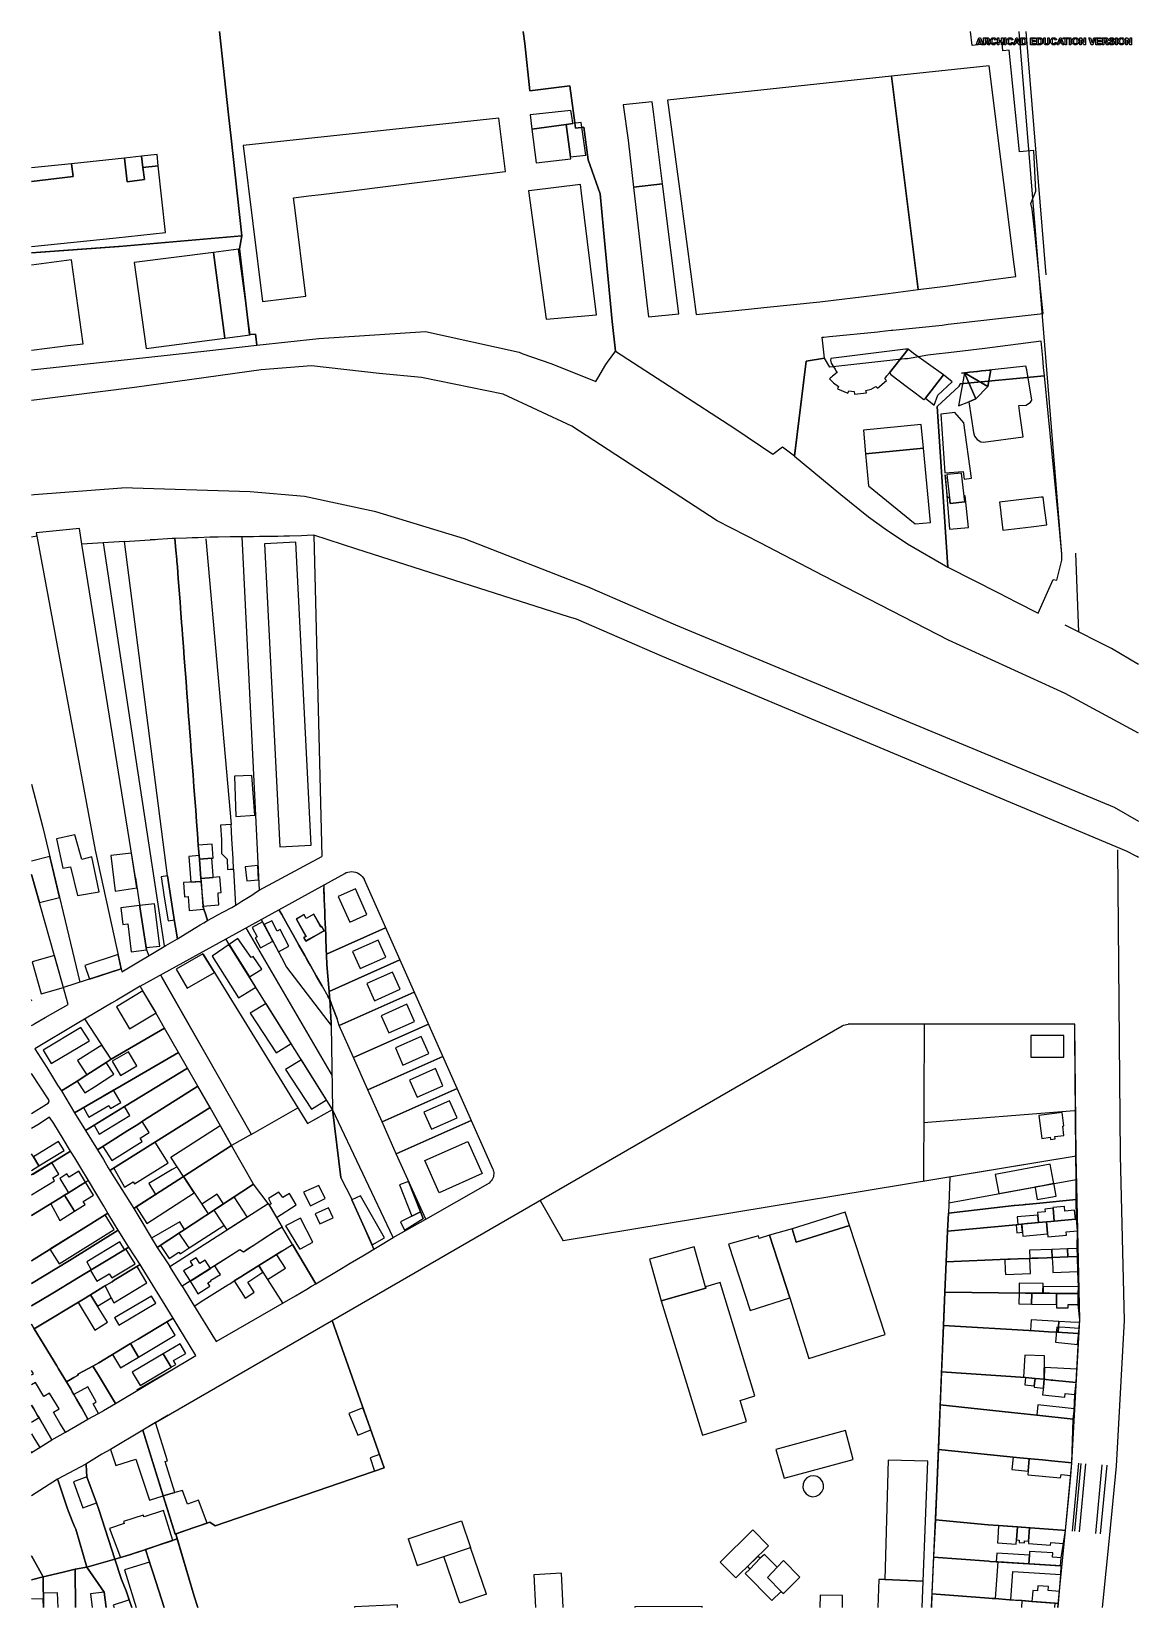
# Model space of a CAD drawing. Extents: x 14 to 486, y 14 to 686.
import ezdxf

# ---------------------------------------------------------------- set-up
doc = ezdxf.new("R2010")
doc.units = 0
doc.layers.add('sit_gravat', color=7, linetype='CONTINUOUS')

msp = doc.modelspace()

# ---------------------------------------------------------------- linework, layer by layer
at = {"layer": 'sit_gravat', "color": 7}
for points in [[(14.109422, 591.50714), (51.429079, 594.251144), (103.743158, 598.688151), (99.180952, 640.332314), (98.10915, 650.33803), (94.284044, 685.877384)], [(94.284044, 685.877384), (98.10915, 650.33803), (99.180952, 640.332314), (103.743158, 598.688151), (102.752157, 593.166142), (107.099164, 556.646087), (109.646168, 556.877087), (109.775168, 555.760085), (110.200168, 552.08308), (136.666209, 554.968084), (182.158278, 557.947089), (221.995339, 549.162075), (223.659342, 548.486074), (235.52736, 544.289068), (237.427363, 543.590067), (254.697389, 536.708056), (255.52939, 538.042058), (259.003396, 543.874067), (259.724397, 544.945069), (262.832402, 549.184075), (263.072402, 549.619076), (261.7214, 562.215095), (258.037394, 601.304755), (256.518392, 616.680378), (251.442384, 631.1273), (249.589381, 645.065322), (246.043376, 644.618621), (245.741375, 646.935624), (243.691372, 662.653849), (226.550346, 660.593345), (224.393343, 680.800476), (223.818342, 685.877384)], [(223.818342, 685.877384), (224.393343, 680.800476), (226.550346, 660.593345), (243.691372, 662.653849), (245.741375, 646.935624), (246.043376, 644.618621), (249.589381, 645.065322), (251.442384, 631.1273), (256.518392, 616.680378), (258.037394, 601.304755), (261.7214, 562.215095), (263.072402, 549.619076), (313.95248, 516.632025), (330.230505, 505.721009), (334.286511, 508.805013), (339.502519, 504.928008), (344.371526, 545.281069), (352.309538, 546.545071), (351.402537, 554.234083), (351.255537, 555.481085), (351.931538, 555.606085), (354.375541, 555.852085), (374.958573, 557.833088), (375.810574, 557.931089), (380.675582, 558.492089), (381.378583, 558.563089), (402.476615, 560.682093), (404.949619, 561.114093), (410.058626, 561.722094), (426.372651, 563.496097), (445.517681, 565.6241), (445.23068, 568.171104), (444.422679, 575.084115), (441.875675, 600.116753), (440.737673, 610.097268), (440.265673, 612.563272)], [(440.265673, 612.563272), (442.423676, 617.84108), (441.497675, 635.177607), (435.445665, 634.525706), (431.058659, 677.929372), (428.317654, 677.676071), (427.939654, 681.350777), (415.158634, 679.986775), (414.550633, 685.877384)], [(453.459693, 463.019944), (443.733678, 581.854125), (435.219665, 685.877384)], [(446.723682, 582.099125), (438.22967, 685.877384)], [(419.903642, 680.240975), (419.253641, 680.240975), (419.00364, 680.915976), (417.828638, 680.915976), (417.578638, 680.240975), (416.953637, 680.240975), (418.103639, 683.19098), (418.72864, 683.19098), (419.903642, 680.240975)], [(418.80364, 681.415977), (418.403639, 682.490979), (418.003639, 681.415977), (418.80364, 681.415977)], [(420.103642, 680.240975), (420.103642, 683.19098), (421.353644, 683.19098), (421.628644, 683.16598), (421.853644, 683.14098), (422.028645, 683.11598), (422.178645, 683.04098), (422.278645, 682.940979), (422.378645, 682.815979), (422.453645, 682.690979), (422.503645, 682.515979), (422.503645, 682.365979), (422.478645, 682.140978), (422.428645, 681.965978), (422.303645, 681.815978), (422.153645, 681.690978), (421.978645, 681.590977), (421.728644, 681.540977), (421.853644, 681.465977), (421.953645, 681.365977), (422.053645, 681.290977), (422.153645, 681.165977), (422.253645, 681.015977), (422.378645, 680.815976), (422.753646, 680.240975), (422.028645, 680.240975), (421.603644, 680.890976), (421.478644, 681.090977), (421.353644, 681.215977), (421.303644, 681.315977), (421.203644, 681.390977), (421.103643, 681.440977), (421.003643, 681.465977), (420.803643, 681.465977), (420.703643, 681.465977), (420.703643, 680.240975), (420.103642, 680.240975)], [(420.703643, 681.940978), (421.128643, 681.940978), (421.378644, 681.940978), (421.553644, 681.965978), (421.678644, 681.965978), (421.753644, 682.015978), (421.828644, 682.090978), (421.878645, 682.190978), (421.903645, 682.315979), (421.878645, 682.465979), (421.803644, 682.565979), (421.728644, 682.640979), (421.603644, 682.665979), (421.503644, 682.690979), (421.378644, 682.690979), (421.153643, 682.690979), (420.703643, 682.690979), (420.703643, 681.940978)], [(424.953649, 681.315977), (425.52865, 681.140977), (425.45365, 680.915976), (425.35365, 680.715976), (425.22865, 680.565976), (425.078649, 680.415976), (424.903649, 680.315975), (424.728649, 680.240975), (424.528649, 680.190975), (424.303648, 680.190975), (424.028648, 680.215975), (423.753647, 680.290975), (423.528647, 680.415976), (423.328647, 680.590976), (423.178647, 680.815976), (423.053646, 681.065977), (422.978646, 681.365977), (422.953646, 681.690978), (422.978646, 681.965978), (423.028646, 682.215978), (423.103646, 682.440979), (423.203647, 682.640979), (423.328647, 682.815979), (423.528647, 683.01598), (423.778647, 683.14098), (424.028648, 683.21598), (424.328648, 683.24098), (424.578649, 683.21598), (424.828649, 683.14098), (425.028649, 683.04098), (425.20365, 682.915979), (425.32865, 682.765979), (425.42865, 682.590979), (425.50365, 682.365979), (424.928649, 682.240978), (424.878649, 682.365979), (424.803649, 682.490979), (424.703649, 682.590979), (424.578649, 682.665979), (424.453648, 682.715979), (424.303648, 682.715979), (424.103648, 682.690979), (423.928648, 682.615979), (423.778647, 682.490979), (423.678647, 682.365979), (423.628647, 682.190978), (423.578647, 681.965978), (423.578647, 681.715978), (423.578647, 681.465977), (423.628647, 681.240977), (423.678647, 681.065977), (423.778647, 680.940976), (423.928648, 680.790976), (424.103648, 680.715976), (424.303648, 680.690976), (424.453648, 680.715976), (424.578649, 680.765976), (424.703649, 680.840976), (424.803649, 680.965976), (424.878649, 681.115977), (424.953649, 681.315977)], [(426.028651, 680.240975), (426.028651, 683.19098), (426.628652, 683.19098), (426.628652, 682.015978), (427.778654, 682.015978), (427.778654, 683.19098), (428.378654, 683.19098), (428.378654, 680.240975), (427.778654, 680.240975), (427.778654, 681.515977), (426.628652, 681.515977), (426.628652, 680.240975), (426.028651, 680.240975)], [(428.978655, 680.240975), (428.978655, 683.19098), (429.553656, 683.19098), (429.553656, 680.240975), (428.978655, 680.240975)], [(432.02866, 681.315977), (432.603661, 681.140977), (432.528661, 680.915976), (432.428661, 680.715976), (432.30366, 680.565976), (432.15366, 680.415976), (432.00366, 680.315975), (431.80366, 680.240975), (431.603659, 680.190975), (431.378659, 680.190975), (431.103659, 680.215975), (430.828658, 680.290975), (430.603658, 680.415976), (430.403658, 680.590976), (430.253657, 680.815976), (430.128657, 681.065977), (430.053657, 681.365977), (430.028657, 681.690978), (430.053657, 681.965978), (430.103657, 682.215978), (430.178657, 682.440979), (430.278657, 682.640979), (430.403658, 682.815979), (430.628658, 683.01598), (430.853658, 683.14098), (431.103659, 683.21598), (431.403659, 683.24098), (431.67866, 683.21598), (431.90366, 683.14098), (432.10366, 683.04098), (432.27866, 682.915979), (432.403661, 682.765979), (432.503661, 682.590979), (432.578661, 682.365979), (432.00366, 682.240978), (431.95366, 682.365979), (431.87866, 682.490979), (431.77866, 682.590979), (431.653659, 682.665979), (431.528659, 682.715979), (431.378659, 682.715979), (431.178659, 682.690979), (431.003658, 682.615979), (430.853658, 682.490979), (430.753658, 682.365979), (430.703658, 682.190978), (430.653658, 681.965978), (430.653658, 681.715978), (430.653658, 681.465977), (430.703658, 681.240977), (430.753658, 681.065977), (430.853658, 680.940976), (431.003658, 680.790976), (431.178659, 680.715976), (431.378659, 680.690976), (431.528659, 680.715976), (431.653659, 680.765976), (431.77866, 680.840976), (431.87866, 680.965976), (431.95366, 681.115977), (432.02866, 681.315977)], [(435.753666, 680.240975), (435.103665, 680.240975), (434.853664, 680.915976), (433.678663, 680.915976), (433.428662, 680.240975), (432.803661, 680.240975), (433.953663, 683.19098), (434.578664, 683.19098), (435.753666, 680.240975)], [(434.653664, 681.415977), (434.253663, 682.490979), (433.853663, 681.415977), (434.653664, 681.415977)], [(435.953666, 683.19098), (437.028668, 683.19098), (437.253668, 683.16598), (437.453668, 683.16598), (437.603669, 683.11598), (437.753669, 683.06598), (437.903669, 682.96598), (438.028669, 682.865979), (438.153669, 682.715979), (438.25367, 682.565979), (438.32867, 682.365979), (438.37867, 682.165978), (438.40367, 681.940978), (438.42867, 681.690978), (438.40367, 681.440977), (438.37867, 681.240977), (438.32867, 681.065977), (438.25367, 680.865976), (438.128669, 680.690976), (438.003669, 680.540976), (437.903669, 680.440976), (437.753669, 680.365976), (437.603669, 680.290975), (437.453668, 680.265975), (437.278668, 680.240975), (437.078668, 680.240975), (435.953666, 680.240975), (435.953666, 683.19098)], [(436.553667, 682.690979), (436.553667, 680.740976), (436.978668, 680.740976), (437.203668, 680.740976), (437.353668, 680.765976), (437.478668, 680.815976), (437.578669, 680.890976), (437.678669, 680.990977), (437.753669, 681.165977), (437.778669, 681.315977), (437.803669, 681.490977), (437.803669, 681.715978), (437.803669, 681.915978), (437.778669, 682.090978), (437.753669, 682.240978), (437.678669, 682.390979), (437.578669, 682.515979), (437.453668, 682.615979), (437.303668, 682.665979), (437.178668, 682.665979), (437.028668, 682.690979), (436.803667, 682.690979), (436.553667, 682.690979)], [(440.078672, 680.240975), (440.078672, 683.19098), (442.253676, 683.19098), (442.253676, 682.690979), (440.653673, 682.690979), (440.653673, 682.040978), (442.128675, 682.040978), (442.128675, 681.540977), (440.653673, 681.540977), (440.653673, 680.740976), (442.303676, 680.740976), (442.303676, 680.240975), (440.078672, 680.240975)], [(442.803677, 683.19098), (443.903678, 683.19098), (444.128679, 683.16598), (444.303679, 683.16598), (444.453679, 683.11598), (444.628679, 683.06598), (444.753679, 682.96598), (444.90368, 682.865979), (445.00368, 682.715979), (445.10368, 682.565979), (445.17868, 682.365979), (445.22868, 682.165978), (445.25368, 681.940978), (445.27868, 681.690978), (445.25368, 681.440977), (445.22868, 681.240977), (445.17868, 681.065977), (445.10368, 680.865976), (445.00368, 680.690976), (444.87868, 680.540976), (444.753679, 680.440976), (444.603679, 680.365976), (444.453679, 680.290975), (444.303679, 680.265975), (444.128679, 680.240975), (443.928678, 680.240975), (442.803677, 680.240975), (442.803677, 683.19098)], [(443.403677, 682.690979), (443.403677, 680.740976), (443.853678, 680.740976), (444.053678, 680.740976), (444.203679, 680.765976), (444.328679, 680.815976), (444.453679, 680.890976), (444.528679, 680.990977), (444.603679, 681.165977), (444.628679, 681.315977), (444.653679, 681.490977), (444.653679, 681.715978), (444.653679, 681.915978), (444.628679, 682.090978), (444.603679, 682.240978), (444.528679, 682.390979), (444.428679, 682.515979), (444.303679, 682.615979), (444.153679, 682.665979), (444.053678, 682.665979), (443.878678, 682.690979), (443.678678, 682.690979), (443.403677, 682.690979)], [(445.778681, 683.19098), (446.353682, 683.19098), (446.353682, 681.590977), (446.353682, 681.365977), (446.378682, 681.190977), (446.378682, 681.090977), (446.453682, 680.940976), (446.578682, 680.815976), (446.678682, 680.740976), (446.803683, 680.715976), (446.953683, 680.690976), (447.103683, 680.715976), (447.228683, 680.740976), (447.328683, 680.790976), (447.453684, 680.915976), (447.503684, 681.065977), (447.503684, 681.165977), (447.528684, 681.340977), (447.528684, 681.565977), (447.528684, 683.19098), (448.103685, 683.19098), (448.103685, 681.640978), (448.103685, 681.315977), (448.103685, 681.065977), (448.078685, 680.890976), (448.028684, 680.740976), (447.978684, 680.615976), (447.878684, 680.515976), (447.803684, 680.415976), (447.678684, 680.340976), (447.553684, 680.265975), (447.378683, 680.215975), (447.203683, 680.190975), (446.978683, 680.190975), (446.728683, 680.190975), (446.503682, 680.240975), (446.328682, 680.290975), (446.203682, 680.365976), (446.078682, 680.440976), (446.003681, 680.540976), (445.878681, 680.690976), (445.828681, 680.865976), (445.803681, 681.065977), (445.778681, 681.315977), (445.778681, 681.615977), (445.778681, 683.19098)], [(450.628688, 681.315977), (451.203689, 681.140977), (451.103689, 680.915976), (451.028689, 680.715976), (450.903689, 680.565976), (450.753689, 680.415976), (450.578688, 680.315975), (450.403688, 680.240975), (450.203688, 680.190975), (449.978687, 680.190975), (449.678687, 680.215975), (449.428687, 680.290975), (449.203686, 680.415976), (449.003686, 680.590976), (448.853686, 680.815976), (448.728686, 681.065977), (448.653685, 681.365977), (448.628685, 681.690978), (448.653685, 681.965978), (448.678685, 682.215978), (448.778686, 682.440979), (448.878686, 682.640979), (449.003686, 682.815979), (449.203686, 683.01598), (449.453687, 683.14098), (449.703687, 683.21598), (450.003688, 683.24098), (450.253688, 683.21598), (450.503688, 683.14098), (450.703689, 683.04098), (450.878689, 682.915979), (451.003689, 682.765979), (451.103689, 682.590979), (451.178689, 682.365979), (450.603688, 682.240978), (450.553688, 682.365979), (450.478688, 682.490979), (450.378688, 682.590979), (450.253688, 682.665979), (450.128688, 682.715979), (449.978687, 682.715979), (449.778687, 682.690979), (449.603687, 682.615979), (449.453687, 682.490979), (449.353687, 682.365979), (449.303686, 682.190978), (449.253686, 681.965978), (449.253686, 681.715978), (449.253686, 681.465977), (449.303686, 681.240977), (449.353687, 681.065977), (449.453687, 680.940976), (449.578687, 680.790976), (449.753687, 680.715976), (449.953687, 680.690976), (450.103688, 680.715976), (450.253688, 680.765976), (450.378688, 680.840976), (450.478688, 680.965976), (450.553688, 681.115977), (450.628688, 681.315977)], [(454.353694, 680.240975), (453.703693, 680.240975), (453.453693, 680.915976), (452.278691, 680.915976), (452.028691, 680.240975), (451.40369, 680.240975), (452.553691, 683.19098), (453.178692, 683.19098), (454.353694, 680.240975)], [(453.253692, 681.415977), (452.853692, 682.490979), (452.453691, 681.415977), (453.253692, 681.415977)], [(454.903695, 680.240975), (454.903695, 682.690979), (454.028694, 682.690979), (454.028694, 683.19098), (456.378697, 683.19098), (456.378697, 682.690979), (455.503696, 682.690979), (455.503696, 680.240975), (454.903695, 680.240975)], [(456.753698, 680.240975), (456.753698, 683.19098), (457.353699, 683.19098), (457.353699, 680.240975), (456.753698, 680.240975)], [(457.803699, 681.690978), (457.803699, 681.915978), (457.828699, 682.115978), (457.8787, 682.290979), (457.9287, 682.440979), (458.0037, 682.590979), (458.1037, 682.715979), (458.2037, 682.840979), (458.3287, 682.96598), (458.4537, 683.04098), (458.603701, 683.11598), (458.778701, 683.19098), (459.003701, 683.21598), (459.228702, 683.24098), (459.528702, 683.21598), (459.803702, 683.14098), (460.053703, 683.01598), (460.278703, 682.840979), (460.403703, 682.665979), (460.528704, 682.465979), (460.603704, 682.240978), (460.653704, 681.990978), (460.653704, 681.715978), (460.653704, 681.440977), (460.603704, 681.190977), (460.528704, 680.965976), (460.403703, 680.765976), (460.278703, 680.590976), (460.053703, 680.415976), (459.828703, 680.290975), (459.553702, 680.215975), (459.228702, 680.190975), (458.928701, 680.215975), (458.653701, 680.290975), (458.4037, 680.415976), (458.1787, 680.590976), (458.0287, 680.815976), (457.9037, 681.065977), (457.828699, 681.365977), (457.803699, 681.690978)], [(458.4037, 681.715978), (458.4287, 681.465977), (458.4787, 681.265977), (458.553701, 681.090977), (458.653701, 680.965976), (458.803701, 680.815976), (459.003701, 680.715976), (459.228702, 680.690976), (459.453702, 680.715976), (459.653702, 680.815976), (459.828703, 680.940976), (459.928703, 681.090977), (459.978703, 681.265977), (460.028703, 681.490977), (460.053703, 681.715978), (460.028703, 681.965978), (459.978703, 682.165978), (459.928703, 682.340979), (459.828703, 682.465979), (459.653702, 682.615979), (459.453702, 682.690979), (459.228702, 682.715979), (459.003701, 682.690979), (458.803701, 682.615979), (458.628701, 682.465979), (458.553701, 682.340979), (458.4787, 682.165978), (458.4287, 681.940978), (458.4037, 681.715978)], [(461.128705, 680.240975), (461.128705, 683.19098), (461.703705, 683.19098), (462.928707, 681.215977), (462.928707, 683.19098), (463.478708, 683.19098), (463.478708, 680.240975), (462.878707, 680.240975), (461.678705, 682.165978), (461.678705, 680.240975), (461.128705, 680.240975)], [(466.003712, 680.240975), (464.95371, 683.19098), (465.603711, 683.19098), (466.328712, 680.990977), (467.053714, 683.19098), (467.678715, 683.19098), (466.628713, 680.240975), (466.003712, 680.240975)], [(467.978715, 680.240975), (467.978715, 683.19098), (470.178718, 683.19098), (470.178718, 682.690979), (468.578716, 682.690979), (468.578716, 682.040978), (470.053718, 682.040978), (470.053718, 681.540977), (468.578716, 681.540977), (468.578716, 680.740976), (470.228718, 680.740976), (470.228718, 680.240975), (467.978715, 680.240975)], [(470.728719, 680.240975), (470.728719, 683.19098), (471.978721, 683.19098), (472.278722, 683.16598), (472.503722, 683.14098), (472.678722, 683.11598), (472.803722, 683.04098), (472.928723, 682.940979), (473.003723, 682.815979), (473.078723, 682.690979), (473.128723, 682.515979), (473.153723, 682.365979), (473.128723, 682.140978), (473.053723, 681.965978), (472.953723, 681.815978), (472.803722, 681.690978), (472.603722, 681.590977), (472.353722, 681.540977), (472.478722, 681.465977), (472.603722, 681.365977), (472.678722, 681.290977), (472.778722, 681.165977), (472.878722, 681.015977), (473.028723, 680.815976), (473.378723, 680.240975), (472.678722, 680.240975), (472.228721, 680.890976), (472.103721, 681.090977), (472.003721, 681.215977), (471.928721, 681.315977), (471.828721, 681.390977), (471.753721, 681.440977), (471.628721, 681.465977), (471.45372, 681.465977), (471.32872, 681.465977), (471.32872, 680.240975), (470.728719, 680.240975)], [(471.32872, 681.940978), (471.778721, 681.940978), (472.028721, 681.940978), (472.203721, 681.965978), (472.303722, 681.965978), (472.403722, 682.015978), (472.478722, 682.090978), (472.503722, 682.190978), (472.528722, 682.315979), (472.503722, 682.465979), (472.453722, 682.565979), (472.353722, 682.640979), (472.228721, 682.665979), (472.153721, 682.690979), (472.003721, 682.690979), (471.803721, 682.690979), (471.32872, 682.690979), (471.32872, 681.940978)], [(473.553723, 681.190977), (474.128724, 681.240977), (474.178724, 681.065977), (474.228725, 680.940976), (474.328725, 680.815976), (474.453725, 680.740976), (474.603725, 680.690976), (474.753725, 680.690976), (474.928726, 680.690976), (475.078726, 680.740976), (475.203726, 680.815976), (475.303726, 680.940976), (475.353726, 681.090977), (475.328726, 681.190977), (475.278726, 681.265977), (475.203726, 681.340977), (475.078726, 681.390977), (474.978726, 681.440977), (474.803725, 681.465977), (474.603725, 681.515977), (474.303725, 681.615977), (474.078724, 681.715978), (473.928724, 681.815978), (473.778724, 681.990978), (473.678724, 682.190978), (473.653724, 682.415979), (473.653724, 682.565979), (473.703724, 682.690979), (473.778724, 682.840979), (473.878724, 682.940979), (474.003724, 683.04098), (474.153724, 683.14098), (474.303725, 683.19098), (474.503725, 683.21598), (474.728725, 683.24098), (474.978726, 683.21598), (475.203726, 683.16598), (475.403726, 683.09098), (475.553727, 682.99098), (475.678727, 682.865979), (475.778727, 682.715979), (475.828727, 682.540979), (475.853727, 682.340979), (475.253726, 682.315979), (475.203726, 682.515979), (475.103726, 682.640979), (475.003726, 682.690979), (474.878726, 682.740979), (474.728725, 682.740979), (474.553725, 682.740979), (474.428725, 682.690979), (474.303725, 682.640979), (474.228725, 682.565979), (474.228725, 682.440979), (474.228725, 682.365979), (474.303725, 682.265978), (474.428725, 682.215978), (474.603725, 682.140978), (474.853725, 682.065978), (475.128726, 682.015978), (475.328726, 681.940978), (475.503726, 681.865978), (475.628727, 681.790978), (475.728727, 681.690978), (475.828727, 681.565977), (475.878727, 681.415977), (475.928727, 681.265977), (475.928727, 681.090977), (475.928727, 680.940976), (475.878727, 680.765976), (475.803727, 680.615976), (475.678727, 680.490976), (475.553727, 680.365976), (475.403726, 680.290975), (475.203726, 680.240975), (475.003726, 680.190975), (474.753725, 680.190975), (474.503725, 680.190975), (474.253725, 680.240975), (474.053724, 680.340976), (473.903724, 680.440976), (473.753724, 680.590976), (473.653724, 680.765976), (473.578724, 680.965976), (473.553723, 681.190977)], [(476.428728, 680.240975), (476.428728, 683.19098), (477.003729, 683.19098), (477.003729, 680.240975), (476.428728, 680.240975)], [(477.478729, 681.690978), (477.478729, 681.915978), (477.50373, 682.115978), (477.55373, 682.290979), (477.60373, 682.440979), (477.67873, 682.590979), (477.77873, 682.715979), (477.87873, 682.840979), (478.00373, 682.96598), (478.12873, 683.04098), (478.253731, 683.11598), (478.453731, 683.19098), (478.653731, 683.21598), (478.903732, 683.24098), (479.203732, 683.21598), (479.478733, 683.14098), (479.728733, 683.01598), (479.928733, 682.840979), (480.078733, 682.665979), (480.178734, 682.465979), (480.253734, 682.240978), (480.303734, 681.990978), (480.328734, 681.715978), (480.303734, 681.440977), (480.253734, 681.190977), (480.178734, 680.965976), (480.078733, 680.765976), (479.928733, 680.590976), (479.728733, 680.415976), (479.478733, 680.290975), (479.203732, 680.215975), (478.903732, 680.190975), (478.578731, 680.215975), (478.303731, 680.290975), (478.07873, 680.415976), (477.85373, 680.590976), (477.67873, 680.815976), (477.55373, 681.065977), (477.50373, 681.365977), (477.478729, 681.690978)], [(478.07873, 681.715978), (478.10373, 681.465977), (478.12873, 681.265977), (478.203731, 681.090977), (478.303731, 680.965976), (478.478731, 680.815976), (478.678731, 680.715976), (478.903732, 680.690976), (479.128732, 680.715976), (479.328732, 680.815976), (479.478733, 680.940976), (479.578733, 681.090977), (479.653733, 681.265977), (479.703733, 681.490977), (479.703733, 681.715978), (479.703733, 681.965978), (479.653733, 682.165978), (479.578733, 682.340979), (479.478733, 682.465979), (479.328732, 682.615979), (479.128732, 682.690979), (478.903732, 682.715979), (478.678731, 682.690979), (478.478731, 682.615979), (478.303731, 682.465979), (478.203731, 682.340979), (478.12873, 682.165978), (478.10373, 681.940978), (478.07873, 681.715978)], [(480.803735, 680.240975), (480.803735, 683.19098), (481.378735, 683.19098), (482.578737, 681.215977), (482.578737, 683.19098), (483.128738, 683.19098), (483.128738, 680.240975), (482.553737, 680.240975), (481.353735, 682.165978), (481.353735, 680.240975), (480.803735, 680.240975)], [(291.113445, 613.510473), (297.554455, 565.1811), (319.908489, 567.494103), (326.424499, 568.169104), (350.225535, 570.633108), (356.134544, 571.382109), (367.857562, 572.683111), (374.795573, 573.649113), (379.40658, 574.228113), (392.203599, 575.839116), (380.854582, 666.828455), (285.364436, 656.638039), (291.113445, 613.510473)], [(380.854582, 666.828455), (392.203599, 575.839116), (403.895617, 577.312118), (406.960622, 577.729119), (415.926635, 578.958121), (417.407638, 579.160121), (420.894643, 579.639122), (433.808663, 581.405124), (433.034662, 587.521134), (431.006658, 603.550758), (428.732655, 621.522986), (426.918652, 635.861508), (424.154648, 657.727741), (422.478645, 671.270362), (380.854582, 666.828455)], [(226.701346, 650.37773), (227.479348, 644.27182), (242.09137, 646.225323), (244.914374, 646.623224), (244.577374, 648.936528), (244.096373, 652.234133), (226.701346, 650.37773)], [(283.197433, 620.984685), (279.325427, 651.689332), (278.740426, 655.931138), (266.426407, 654.617036), (268.48741, 639.598913), (270.792414, 619.524083), (283.197433, 620.984685)], [(104.384159, 637.32241), (112.621172, 570.744108), (131.1092, 573.051112), (126.399193, 610.788769), (125.877192, 614.946876), (132.368202, 615.758177), (137.57421, 616.406278), (149.220228, 617.86028), (197.777302, 623.917089), (207.966318, 625.189391), (210.662322, 625.525392), (211.599323, 625.641492), (214.921328, 626.056393), (214.923328, 626.056593), (216.17433, 626.214193), (213.337326, 648.951628), (104.384159, 637.32241)], [(242.09137, 646.225323), (227.479348, 644.27182), (229.33335, 629.895398), (244.056373, 631.633501), (243.952373, 632.475202), (242.09137, 646.225323)], [(242.09137, 646.225323), (243.952373, 632.475202), (250.517383, 633.216004), (248.45338, 647.125525), (244.914374, 646.623224), (242.09137, 646.225323)], [(14.109422, 594.253144), (50.210177, 597.96315), (50.238077, 597.96615), (71.245609, 600.125953), (68.169104, 628.652597), (61.641094, 627.853395), (62.264495, 622.746688), (54.922084, 621.850486), (53.693182, 631.915002), (31.179148, 629.510298), (31.840049, 624.08989), (14.109422, 621.925886), (31.840049, 624.08989), (31.179148, 629.510298), (14.109422, 627.689795)], [(53.693182, 631.915002), (54.922084, 621.850486), (62.264495, 622.746688), (61.641094, 627.853395), (61.049393, 632.700003), (53.693182, 631.915002)], [(61.049393, 632.700003), (61.641094, 627.853395), (68.169104, 628.652597), (67.657903, 633.405204), (61.049393, 632.700003)], [(226.066345, 617.88278), (233.559357, 563.215097), (254.97439, 565.080099), (248.65038, 616.915779), (248.200379, 620.582784), (227.465348, 618.05428), (226.066345, 617.88278)], [(276.476422, 570.068107), (277.126423, 564.167098), (290.187443, 565.5471), (283.197433, 620.984685), (270.792414, 619.524083), (276.476422, 570.068107)], [(14.109422, 541.622064), (56.279986, 546.213071), (90.197738, 549.905076), (110.200168, 552.08308), (109.775168, 555.760085), (109.646168, 556.877087), (107.099164, 556.646087), (102.752157, 593.166142), (103.743158, 598.688151), (51.428179, 594.251144), (51.155778, 594.231144), (14.109422, 591.50714)], [(57.820888, 587.355133), (63.038996, 550.766078), (96.489147, 555.146084), (91.70804, 591.65514), (57.820888, 587.355133)], [(102.414156, 593.013142), (91.70804, 591.65514), (96.489147, 555.146084), (107.314164, 556.563086), (102.414156, 593.013142)], [(14.109422, 549.971076), (20.851632, 550.832078), (29.644445, 551.933079), (36.186755, 552.750081), (31.161848, 588.547135), (14.109422, 586.305132)], [(400.304612, 526.04504), (409.698626, 534.667053), (410.165627, 535.711055), (446.032681, 539.11106), (445.680681, 542.618065), (445.33368, 546.784071), (444.673679, 553.810082), (420.648643, 550.781078), (405.163619, 548.849075), (399.889611, 548.248074), (396.374606, 547.847073), (387.614592, 546.339071), (386.43059, 546.259071), (354.506542, 542.762065), (352.309538, 546.545071), (344.371526, 545.281069), (339.480519, 504.750007), (359.249549, 488.459982), (370.976567, 478.959968), (379.128579, 473.073959), (382.405584, 470.905956), (387.664592, 467.42695), (404.898619, 457.412935), (400.304612, 526.04504)], [(354.901542, 546.416071), (354.795542, 545.78707), (355.146543, 544.461068), (356.131544, 542.883066), (356.788545, 541.834064), (357.147546, 541.257063), (357.609546, 540.522062), (355.697543, 538.894059), (355.227543, 538.492059), (354.844542, 538.164058), (354.442542, 537.823058), (355.243543, 536.937056), (355.503543, 536.649056), (355.801544, 536.321055), (356.079544, 536.012055), (358.185547, 534.469053), (357.751547, 533.580051), (362.185553, 531.722048), (362.682554, 532.63005), (364.827557, 532.352049), (365.001558, 531.234048), (370.147566, 531.751049), (369.923565, 532.73705), (372.188569, 533.433051), (374.097572, 534.484053), (374.818573, 533.784052), (378.623578, 537.119057), (377.911577, 537.739058), (378.865579, 539.03306), (379.90858, 540.287062), (387.951593, 550.492077), (386.769591, 550.394077), (354.901542, 546.416071)], [(390.130596, 548.621074), (387.951593, 550.492077), (379.90858, 540.287062), (380.556581, 539.610061), (387.626592, 534.274052), (390.961597, 531.750049), (394.570603, 529.025044), (395.260604, 529.517045), (402.967616, 539.41706), (390.130596, 548.621074)], [(486.129743, 386.618827), (454.913695, 403.611853), (405.108619, 426.393888), (351.782537, 453.769929), (324.777496, 467.777951), (306.530468, 477.238965), (244.435373, 517.614027), (215.185329, 531.273048), (180.458276, 538.308059), (162.350248, 540.022061), (133.500204, 543.313066), (112.010171, 541.579064), (64.187398, 534.896053), (58.029189, 534.119052), (14.109422, 528.570044)], [(395.260604, 529.517045), (398.97561, 526.573041), (400.552612, 530.776047), (406.744621, 536.550056), (402.967616, 539.41706), (395.260604, 529.517045)], [(447.638684, 523.128035), (446.032681, 539.11106), (410.165627, 535.711055), (409.698626, 534.667053), (400.304612, 526.04504), (404.898619, 457.412935), (426.439652, 446.464918), (434.133663, 442.554912), (443.365677, 437.863905), (447.328683, 446.756919), (449.736687, 452.216927), (451.34969, 451.899927), (453.418693, 460.51194), (453.459693, 463.019944), (451.976691, 478.329967), (447.638684, 523.128035)], [(411.935629, 540.344062), (409.447626, 526.31904), (413.796632, 527.994043), (416.842637, 529.180045), (411.935629, 540.344062)], [(435.041665, 526.34304), (438.206669, 526.562041), (440.127672, 527.805042), (440.696673, 528.658044), (438.56167, 541.558063), (438.100669, 543.201066), (438.087669, 543.225066), (410.663627, 540.206061), (411.935629, 540.344062), (411.937629, 540.344062), (412.38163, 540.392062), (414.099633, 540.577062), (415.817635, 540.764062), (417.535638, 540.950063), (419.253641, 541.135063), (420.970643, 541.322063), (422.690646, 541.508063), (423.168647, 541.559063), (421.892645, 534.461053), (416.842637, 529.180045), (413.796632, 527.994043), (415.763635, 514.858023), (416.228636, 513.34702), (417.399638, 511.966018), (418.93064, 510.946017), (420.044642, 510.721016), (436.918668, 512.98002), (435.540665, 522.975035), (435.041665, 526.34304)], [(421.892645, 534.461053), (411.937629, 540.344062), (411.935629, 540.344062), (416.842637, 529.180045), (421.892645, 534.461053)], [(411.937629, 540.344062), (421.892645, 534.461053), (423.168647, 541.559063), (422.690646, 541.508063), (420.970643, 541.322063), (419.253641, 541.135063), (417.535638, 540.950063), (415.817635, 540.764062), (414.099633, 540.577062), (412.38163, 540.392062), (411.937629, 540.344062)], [(394.399603, 508.147012), (393.435601, 518.274028), (368.804563, 515.929024), (369.768565, 505.802009), (394.399603, 508.147012)], [(403.625617, 497.755997), (411.408629, 498.312997), (411.806629, 495.056992), (414.890634, 495.487993), (411.612629, 519.017029), (407.884623, 523.477036), (401.787614, 522.677035), (403.625617, 497.755997)], [(371.072567, 492.135988), (390.887597, 475.920963), (397.411607, 476.541964), (394.399603, 508.147012), (369.768565, 505.802009), (371.072567, 492.135988)], [(410.718627, 497.598996), (404.468618, 496.946995), (405.81262, 484.564976), (412.10663, 485.306978), (410.718627, 497.598996)], [(14.109422, 488.378982), (15.275923, 488.503982), (52.62588, 491.328987)], [(160.962246, 481.088971), (130.468199, 487.567981), (107.310164, 489.655984), (52.62588, 491.328987)], [(405.60262, 473.69396), (413.629632, 474.352961), (412.23363, 487.904982), (411.817629, 487.862981), (412.10663, 485.306978), (405.81262, 484.564976), (405.52362, 487.21498), (404.757618, 487.13798), (403.698617, 496.908995), (405.60262, 473.69396)], [(428.276654, 473.202959), (440.342673, 474.727961), (447.027683, 475.571963), (446.123682, 482.583973), (445.508681, 487.354981), (444.588679, 487.324981), (426.891652, 485.205977), (427.409653, 480.728971), (427.458653, 480.30597), (428.276654, 473.202959)], [(252.558386, 448.443921), (198.804304, 469.599954), (160.962246, 481.088971)], [(16.428625, 470.635955), (14.109422, 470.272955)], [(35.590154, 467.30595), (34.538953, 473.95196), (16.121025, 472.141957), (16.428625, 470.635955), (41.315063, 336.779751), (52.60608, 284.918671)], [(118.759181, 470.537955), (113.759174, 470.496955), (111.25717, 470.474955), (111.25717, 470.472955), (111.25717, 470.474955), (108.759166, 470.453955), (103.759159, 470.412955), (98.757851, 470.369955), (93.758343, 470.325955), (92.658242, 470.286955), (90.161438, 470.198954), (85.16203, 470.021954), (82.665626, 469.929954), (80.166822, 469.842954), (75.169615, 469.662954), (75.678116, 464.690946), (76.082816, 460.70994), (76.129616, 460.082939), (76.319317, 457.588935), (76.692617, 452.602928), (77.067818, 447.61592), (77.442818, 442.631912), (77.628619, 440.137909), (77.816119, 437.644905), (77.929119, 436.152902), (78.116619, 433.660899), (78.30232, 431.165895), (78.49202, 428.671891), (78.86512, 423.687883), (79.240121, 418.703876), (79.615622, 413.714868), (79.988622, 408.730861), (80.178122, 406.238857), (80.363823, 403.743853), (80.739123, 398.757845), (81.112324, 393.770838), (81.301824, 391.278834), (81.487324, 388.78683), (81.862625, 383.800822), (82.050125, 381.308819), (82.235826, 378.813815), (82.611126, 373.827807), (82.986127, 368.8428), (83.173827, 366.348796), (83.359327, 363.856792), (83.734628, 358.870784), (84.109829, 353.883777), (84.484829, 348.899769), (84.86013, 343.912762), (85.04583, 341.418758), (85.04783, 341.418758), (85.04583, 341.418758), (85.23533, 338.926754), (85.697631, 332.917745), (86.327532, 324.734732)], [(134.536206, 471.066956), (131.666201, 470.969956), (129.169197, 470.881956), (124.17119, 470.710955), (121.674186, 470.627955), (121.672186, 470.626955), (119.175182, 470.541955), (118.759181, 470.537955)], [(152.853234, 465.203947), (134.536206, 471.066956)], [(134.538206, 471.066956), (134.536206, 471.066956)], [(152.853234, 465.203947), (134.536206, 471.066956)], [(44.683468, 467.871951), (35.590154, 467.30595)], [(58.388389, 324.934733), (35.590154, 467.30595)], [(53.774482, 468.439952), (44.683468, 467.871951)], [(44.683468, 467.871951), (58.139189, 378.215814)], [(52.60608, 284.918671), (71.363309, 296.082688), (76.312617, 298.972693), (75.526415, 303.9087), (75.130315, 306.376704), (72.768811, 321.191727), (72.03401, 325.815734), (53.774482, 468.439952)], [(53.774482, 468.439952), (66.898502, 469.232953)], [(86.327532, 324.734732), (85.697631, 332.917745), (85.23533, 338.926754), (84.86013, 343.912762), (84.484829, 348.899769), (84.109829, 353.883777), (83.734628, 358.870784), (83.359327, 363.856792), (83.173827, 366.348796), (82.986127, 368.8428), (82.611126, 373.827807), (82.235826, 378.813815), (82.050125, 381.308819), (81.862625, 383.800822), (81.487324, 388.78683), (81.301824, 391.278834), (81.112324, 393.770838), (80.739123, 398.757845), (80.363823, 403.743853), (80.178122, 406.238857), (79.988622, 408.730861), (79.615622, 413.714868), (79.240121, 418.703876), (78.86512, 423.687883), (78.49202, 428.671891), (78.30232, 431.165895), (78.116619, 433.660899), (77.929119, 436.152902), (77.816119, 437.644905), (77.628619, 440.137909), (77.442818, 442.631912), (77.067818, 447.61592), (76.692617, 452.602928), (76.319317, 457.588935), (76.129616, 460.082939), (76.082816, 460.70994), (75.678116, 464.690946), (75.169615, 469.662954), (74.023113, 469.663954), (65.951401, 469.173953), (64.652199, 469.097953)], [(88.379735, 469.535953), (99.188652, 347.743767)], [(103.759159, 470.412955), (111.14917, 319.685725)], [(113.440173, 467.43595), (120.011183, 338.271753), (133.333204, 338.948754), (126.761194, 468.112951), (113.440173, 467.43595)], [(243.133371, 436.309903), (152.853234, 465.203947)], [(243.133371, 436.309903), (152.853234, 465.203947)], [(460.735704, 429.748893), (459.450702, 463.378944)], [(382.148584, 393.991838), (288.826441, 432.763897), (252.110385, 448.636922)], [(283.204433, 419.364877), (246.488377, 435.237901), (243.133371, 436.309903)], [(480.997735, 336.37375), (283.204433, 419.364877), (246.488377, 435.237901), (243.133371, 436.309903)], [(486.129743, 416.028872), (478.409731, 420.498879), (474.554725, 422.733882), (454.913695, 432.704897)], [(381.170582, 394.397839), (475.819727, 355.170779), (486.129743, 349.22377)], [(58.139189, 378.215814), (70.666808, 295.976688)], [(14.109422, 364.948794), (18.906529, 346.466765)], [(109.337167, 351.668773), (108.108165, 368.617799), (100.723154, 368.400799), (101.230155, 351.078772), (109.337167, 351.668773)], [(463.394708, 360.157786), (463.388708, 360.322787)], [(470.509719, 357.302782), (470.506719, 357.372782)], [(18.906529, 346.466765), (34.670653, 280.472665)], [(33.773552, 317.506721), (42.948266, 319.006723), (39.815761, 334.017746), (35.524154, 332.823745), (32.60305, 343.308761), (24.773338, 341.682758), (27.395142, 329.045739), (30.677547, 329.72574), (33.773552, 317.506721)], [(95.115245, 335.401749), (97.513749, 332.979745), (97.671949, 328.575738), (98.819251, 328.644738), (100.202153, 328.723738), (100.137153, 333.088745), (99.589752, 341.552758), (99.188652, 347.743767), (94.670245, 347.449767), (95.071345, 341.259757), (95.115245, 335.401749)], [(91.168439, 339.382755), (85.23533, 338.926754), (85.697631, 332.917745), (90.996139, 333.326745), (91.63244, 333.376745), (91.168439, 339.382755)], [(470.844719, 13.856257), (473.941724, 44.881305), (476.695728, 74.175349), (480.127734, 136.266444), (478.487731, 206.568552), (477.347729, 336.902751)], [(486.129743, 333.635746), (485.410742, 334.018746), (480.997735, 336.37375)], [(14.109422, 326.352735), (17.484627, 314.425716), (26.02504, 316.66572), (21.876833, 334.031746), (14.109422, 332.134744)], [(59.02559, 320.698726), (56.686887, 335.564749), (47.940773, 334.496747), (49.793076, 319.306724), (59.02559, 320.698726)], [(85.577631, 334.475747), (81.164624, 334.138747), (82.005025, 323.15373), (86.417932, 323.49073), (85.577631, 334.475747)], [(90.996139, 333.326745), (85.697631, 332.917745), (86.327532, 324.734732), (91.62634, 325.140733), (91.55934, 325.994734), (90.996139, 333.326745)], [(105.913162, 323.652731), (110.930169, 324.188731), (110.634169, 330.220741), (105.273161, 329.64874), (105.913162, 323.652731)], [(111.14917, 319.685725), (137.849211, 334.023746)], [(14.109422, 261.967636), (14.675622, 262.302637), (15.557324, 262.823638), (19.96033, 265.422642), (29.725745, 270.96265), (27.603342, 278.636662), (14.109422, 326.355735)], [(58.388389, 324.934733), (60.233092, 312.681714), (63.206097, 294.246686), (64.070698, 291.742682)], [(60.389792, 278.776662), (147.655226, 326.890736)], [(72.03401, 325.815734), (69.344406, 325.385733), (70.079307, 320.761726), (70.558308, 317.761722), (71.388009, 312.550714), (72.334111, 306.625705), (75.023915, 307.053705), (74.079613, 312.980714), (72.03401, 325.815734)], [(72.03401, 325.815734), (72.768811, 321.191727), (75.130315, 306.376704), (75.526415, 303.9087), (76.312617, 298.972693), (79.770022, 301.084696), (84.187529, 303.7747), (85.997731, 304.887702), (87.577334, 305.860703), (89.159236, 306.831705), (88.394135, 309.214709), (87.631234, 311.594712), (87.190833, 312.969714)], [(78.938121, 322.940729), (79.379321, 316.95972), (80.874224, 317.068721), (81.313724, 311.083711), (87.631234, 311.594712), (86.417932, 323.49073), (78.938121, 322.940729)], [(86.327532, 324.734732), (86.417932, 323.49073), (87.190633, 312.971714), (94.034044, 313.472715), (93.723743, 317.681721), (93.658143, 318.597723), (94.949245, 318.693723), (94.435144, 325.358733), (91.62634, 325.140733), (86.327532, 324.734732)], [(86.327532, 324.734732), (87.190833, 312.969714)], [(100.202153, 328.723738), (101.096154, 313.264715)], [(210.784322, 200.868543), (156.035238, 324.073731)], [(87.190833, 312.969714), (87.631234, 311.594712), (88.394135, 309.214709), (89.159236, 306.831705), (91.33174, 307.978707), (93.542443, 309.145708), (95.755046, 310.31371), (99.555652, 312.281713), (101.663155, 313.626715), (103.770159, 314.974717), (105.877162, 316.319719), (107.984165, 317.664721), (110.091168, 319.009723), (111.14917, 319.685725)], [(138.693212, 321.949728), (138.945212, 315.682718), (139.146213, 310.685711), (139.248213, 308.190707), (139.348213, 305.691703), (139.547213, 300.693696), (139.649213, 298.196692), (139.748214, 295.699688), (139.949214, 290.70268), (140.004214, 289.362678), (140.105214, 288.041676), (140.488215, 283.056669), (140.869215, 278.070661), (141.250216, 273.086653), (142.613218, 269.497648), (144.385221, 264.818641)], [(138.945212, 315.682718), (138.744212, 320.677726)], [(149.791229, 306.111704), (157.10224, 309.359709), (152.229233, 320.326726), (144.918221, 317.077721), (149.791229, 306.111704)], [(63.206097, 294.246686), (60.233092, 312.681714), (60.157292, 313.184715), (52.19948, 312.212713), (53.073981, 305.054702), (55.144784, 305.307703), (56.594486, 293.438684), (63.206097, 294.246686)], [(68.817905, 295.885688), (66.612202, 313.971716), (60.157292, 313.184715), (63.044296, 295.253687), (68.817905, 295.885688)], [(123.244188, 304.996702), (120.787185, 309.348709), (119.617183, 311.431712)], [(119.861183, 310.990711), (120.787185, 309.348709), (123.244188, 304.996702), (125.702192, 300.640695), (128.160196, 296.286689), (130.6162, 291.930682), (133.073203, 287.574675), (135.530207, 283.221669), (137.988211, 278.867662), (140.444215, 274.513656), (141.250216, 273.086653), (140.869215, 278.070661), (140.488215, 283.056669), (140.105214, 288.041676), (140.004214, 289.362678), (139.949214, 290.70268), (139.748214, 295.699688), (139.649213, 298.196692), (139.547213, 300.693696), (139.348213, 305.691703), (139.248213, 308.188707), (139.248213, 308.190707), (139.146213, 310.685711), (138.945212, 315.682718)], [(134.493205, 309.449709), (131.2222, 307.653706), (130.315199, 309.306709), (129.905198, 309.082708), (127.004194, 307.489706), (131.0942, 300.039695), (130.129199, 299.509694), (130.8792, 298.090692), (138.834212, 302.456698), (137.872211, 304.209701), (137.48621, 303.997701), (134.493205, 309.449709)], [(131.237201, 299.988694), (130.281199, 299.445694), (131.0512, 298.037691), (138.940212, 302.521698), (137.951211, 304.260701), (137.56821, 304.042701), (134.493205, 309.449709), (131.251201, 307.604706), (130.318199, 309.242709), (129.912198, 309.012708), (127.035194, 307.376706), (131.237201, 299.988694)], [(105.564161, 303.6837), (142.257217, 240.631604)], [(112.644172, 306.268704), (108.258165, 303.8687), (110.358169, 299.889694), (109.473167, 299.423694), (111.744171, 295.115687), (117.066179, 297.922691), (112.644172, 306.268704)], [(112.052171, 307.260706), (112.810172, 306.012704), (120.725184, 290.985681), (122.885188, 286.881674), (141.951217, 262.083637)], [(120.087183, 302.908699), (118.894182, 302.278698), (116.561178, 306.699705), (113.263173, 305.136702), (119.400182, 293.500685), (123.821189, 295.834688), (120.087183, 302.908699)], [(137.988211, 278.867662), (135.530207, 283.221669), (133.073203, 287.574675), (131.844201, 289.752679), (131.844201, 289.754679), (130.6162, 291.930682), (128.160196, 296.286689), (125.702192, 300.640695), (123.244188, 304.996702)], [(165.089252, 303.6997), (139.877214, 292.496683)], [(102.412156, 273.813654), (109.732168, 278.438662), (98.33845, 296.622689), (91.169939, 291.609682), (102.412156, 273.813654)], [(156.027238, 175.785505), (150.66023, 187.715523), (150.79423, 187.783523), (146.013223, 197.203537), (142.470218, 226.207582), (98.15465, 296.91269), (98.34975, 296.629689), (96.906748, 298.910693)], [(98.34975, 296.629689), (107.053164, 282.720668), (112.340172, 286.026673), (108.552166, 291.517681), (107.729165, 290.950681), (102.056156, 299.183693), (98.34975, 296.629689)], [(150.975231, 293.597685), (154.224236, 286.286673), (165.190252, 291.159681), (161.941247, 298.470692), (150.975231, 293.597685)], [(18.228828, 275.576657), (27.724742, 278.197661), (27.603342, 278.636662), (23.844336, 291.922682), (14.366022, 289.241678), (18.228828, 275.576657)], [(52.31578, 286.252673), (50.996278, 292.312683), (36.877756, 287.638676), (38.802559, 281.825667), (52.31578, 286.252673)], [(92.163341, 284.580671), (87.190733, 292.652683), (75.781716, 286.099673), (80.507123, 277.874661), (92.163341, 284.580671)], [(87.301933, 292.480683), (131.834201, 220.227573)], [(171.180262, 289.991679), (140.984215, 276.573659)], [(140.984215, 276.573659), (171.180262, 289.991679)], [(52.31578, 286.252673), (27.724742, 278.197661)], [(69.095806, 283.576669), (107.747165, 215.627566)], [(69.702506, 282.475668), (86.298432, 253.291623)], [(157.06624, 279.890664), (160.315245, 272.579653), (171.281262, 277.45266), (168.032257, 284.763671), (157.06624, 279.890664)], [(70.871108, 260.925635), (66.414501, 268.743647), (61.582494, 276.797659), (60.389792, 278.776662), (50.452877, 272.790653), (48.187174, 271.516651), (33.570451, 262.866638), (15.561124, 252.139621), (20.576431, 244.138609), (23.003135, 240.189603), (25.234639, 236.638598), (26.860941, 234.158594), (29.455545, 235.666596), (33.572951, 238.3226), (37.690458, 240.978604), (45.92357, 246.306612), (48.017773, 247.659614), (70.871108, 260.925635)], [(67.196303, 267.372645), (61.582494, 276.797659), (50.278277, 270.016649), (55.922485, 260.607634), (67.196303, 267.372645)], [(107.725165, 215.614566), (99.415152, 210.878558), (90.218138, 227.003583), (84.99483, 236.160597), (80.605023, 243.860609), (76.779217, 250.572619), (70.871108, 260.925635), (66.414501, 268.743647), (61.582494, 276.797659), (60.389792, 278.776662)], [(151.378231, 248.363616), (145.287222, 262.071637), (177.271271, 276.284658)], [(177.271271, 276.284658), (145.287222, 262.071637)], [(14.109422, 272.609653), (14.204322, 272.636653), (14.109422, 272.966653)], [(118.396181, 250.363619), (124.822191, 254.361625), (114.156174, 271.382651), (107.397164, 267.259644), (118.396181, 250.363619)], [(141.940217, 262.075637), (141.877217, 263.104638), (141.719217, 265.600642), (141.563216, 268.095646), (141.250216, 273.086653), (140.444215, 274.513656)], [(145.287222, 262.071637), (144.385221, 264.818641), (142.613218, 269.497648), (141.250216, 273.086653), (141.563216, 268.095646), (141.877217, 263.104638), (141.940217, 262.075637), (142.470218, 226.207582), (146.013223, 197.203537)], [(163.157249, 266.182643), (166.406254, 258.871632), (177.372271, 263.744639), (174.123266, 271.05565), (163.157249, 266.182643)], [(48.017773, 247.659614), (36.912956, 264.844641)], [(157.469241, 234.656595), (151.378231, 248.363616), (183.36328, 262.576637)], [(183.36328, 262.576637), (151.378231, 248.363616)], [(458.997701, 262.555637), (362.306554, 262.541637)], [(394.699603, 262.541637), (394.450603, 195.516535)], [(451.75069, 13.856257), (455.029695, 46.714307), (457.745699, 75.589352), (461.115704, 136.569445), (459.489702, 206.264551), (458.997701, 262.555637)], [(38.579759, 255.394626), (38.822159, 255.534627), (35.160554, 261.141635), (19.080129, 251.56362), (22.501534, 245.813612), (38.579759, 255.394626)], [(70.871108, 260.925635), (48.017773, 247.659614), (45.92357, 246.306612), (37.690458, 240.978604), (33.572951, 238.3226), (29.455545, 235.666596), (26.860941, 234.158594), (32.45535, 224.82158), (52.32458, 236.365597), (76.779217, 250.572619), (70.871108, 260.925635)], [(66.991402, 92.746378), (359.80655, 261.871636)], [(169.249259, 252.474622), (172.497264, 245.164611), (183.46328, 250.037618), (180.215275, 257.347629), (169.249259, 252.474622)], [(454.356694, 248.453616), (454.369694, 257.75863), (440.190673, 257.82563), (440.192673, 248.546616), (454.356694, 248.453616)], [(459.475702, 206.896552), (459.039701, 257.68463)], [(80.605023, 243.860609), (76.779217, 250.572619), (52.32458, 236.365597), (32.45535, 224.82158), (37.111957, 217.184568), (40.786662, 219.503571), (53.805982, 227.421584), (80.605023, 243.860609)], [(37.690458, 240.978604), (48.017773, 247.659614), (46.328871, 250.273618), (44.109967, 253.707624), (33.780052, 247.031614), (36.001355, 243.593608), (37.690458, 240.978604)], [(52.05298, 240.739604), (58.96459, 244.76761), (55.452785, 250.816619), (48.524374, 246.794613), (52.05298, 240.739604)], [(163.56125, 220.948574), (157.469241, 234.656595), (189.454289, 248.869616)], [(189.454289, 248.869616), (157.469241, 234.656595)], [(49.161875, 241.255605), (45.92357, 246.306612), (37.690458, 240.978604), (33.572951, 238.3226), (36.826556, 233.279593), (40.935763, 235.936597), (49.161875, 241.255605)], [(84.99483, 236.160597), (80.605023, 243.860609), (53.805982, 227.421584), (40.786662, 219.503571), (37.111957, 217.184568), (42.232765, 208.949555), (46.902572, 212.00856), (55.187284, 217.192568), (59.406191, 219.877572), (61.863895, 221.443574), (84.99483, 236.160597)], [(129.188197, 247.397614), (122.429187, 243.275608), (133.430204, 226.379582), (139.856214, 230.377588), (129.188197, 247.397614)], [(175.340268, 238.767601), (178.588273, 231.45659), (189.55529, 236.329597), (186.306285, 243.640608), (175.340268, 238.767601)], [(14.109422, 224.507579), (20.541831, 228.498585), (21.188732, 228.901586), (21.648133, 229.553587), (21.504233, 230.336588), (14.109422, 241.569605)], [(90.218138, 227.003583), (84.99483, 236.160597), (61.863895, 221.443574), (59.406191, 219.877572), (55.187284, 217.192568), (46.902572, 212.00856), (42.232765, 208.949555), (44.797568, 204.894549), (46.856772, 201.298544), (47.553673, 200.214542), (90.218138, 227.003583)], [(52.12508, 229.169586), (49.000975, 234.431594), (44.697868, 231.93259), (36.303055, 227.008583), (38.575159, 222.867577), (47.060472, 227.906584), (47.825673, 226.616582), (52.12508, 229.169586)], [(169.652259, 207.241553), (163.56125, 220.948574), (195.545299, 235.161595)], [(195.545299, 235.161595), (163.56125, 220.948574)], [(181.431277, 225.05958), (184.680282, 217.749569), (195.646299, 222.622576), (192.397294, 229.932587), (181.431277, 225.05958)], [(14.744323, 198.68854), (30.773847, 208.498555), (27.570642, 213.730563), (23.663536, 220.186573), (21.798233, 222.964577), (16.747026, 219.709572), (14.109422, 218.102569)], [(56.024986, 223.704578), (53.805982, 227.421584), (40.786662, 219.503571), (43.008866, 215.699566), (56.024986, 223.704578)], [(90.218138, 227.003583), (47.553673, 200.214542), (57.797988, 184.002517), (68.955505, 191.196528), (78.86292, 197.648538), (99.415152, 210.878558), (90.218138, 227.003583)], [(107.725165, 215.614566), (127.682195, 226.964583)], [(131.834201, 220.227573), (142.470218, 226.207582)], [(168.375257, 171.614498), (142.470218, 226.207582)], [(458.782701, 225.704581), (394.519603, 220.477573)], [(444.95868, 213.898563), (448.426685, 214.368564), (448.559685, 213.379562), (450.542688, 213.649563), (450.406688, 214.638564), (454.369694, 215.177565), (453.830693, 219.141571), (454.325694, 219.208571), (453.551693, 224.91658), (443.623678, 223.697578), (444.95868, 213.898563)], [(61.338794, 212.623561), (60.484992, 213.990563), (64.307498, 216.375567), (61.308494, 221.088574), (59.406191, 219.877572), (55.187284, 217.192568), (46.902572, 212.00856), (44.567568, 210.479558), (48.314774, 204.485549), (61.338794, 212.623561)], [(73.547812, 205.895551), (94.538444, 219.426571)], [(94.538444, 219.426571), (99.435052, 210.842558)], [(201.636308, 221.454574), (169.652259, 207.241553)], [(26.22024, 188.349524), (28.232443, 189.604526), (29.867346, 190.625527), (37.160157, 195.171534), (38.389959, 195.936535), (35.082154, 201.337544), (32.51625, 205.59155), (30.773847, 208.498555), (14.744323, 198.68854), (14.109422, 198.300539)], [(27.984643, 208.663555), (25.616539, 212.534561), (14.916923, 205.986551), (17.282826, 202.117545), (27.984643, 208.663555)], [(72.366211, 203.426547), (66.862102, 212.28356), (49.173075, 201.230544), (53.742382, 193.036531), (57.442988, 195.394535), (57.960389, 194.542533), (72.366211, 203.426547)], [(99.415152, 210.878558), (78.86292, 197.648538), (68.955505, 191.196528), (57.797988, 184.002517), (67.657303, 167.288492), (108.803166, 194.415533), (99.415152, 210.878558)], [(99.435052, 210.842558), (78.86292, 197.648538)], [(181.836278, 204.448548), (200.113306, 212.569561)], [(200.113306, 212.569561), (206.204315, 198.86254)], [(14.916923, 205.986551), (14.109422, 207.305553)], [(14.109422, 200.207542), (17.282826, 202.117545), (14.916923, 205.986551)], [(23.876036, 195.785535), (23.191935, 197.049537), (25.788039, 198.63854), (22.759235, 203.592547), (14.109422, 198.301539)], [(74.147213, 200.560543), (64.196998, 194.699534), (66.990202, 189.955526), (78.86292, 197.648538), (76.204316, 201.771544), (74.147213, 200.560543)], [(78.86292, 197.648538), (73.547812, 205.895551)], [(182.212278, 179.46651), (169.652259, 207.241553)], [(187.927287, 190.740528), (181.836278, 204.448548)], [(459.489702, 206.264551), (240.833368, 170.132496)], [(459.489702, 206.264551), (406.211621, 197.460538)], [(426.575652, 190.322527), (450.087688, 194.590533), (449.790687, 196.137536), (448.500685, 202.931546), (425.073649, 198.482539), (426.575652, 190.322527)], [(459.532702, 196.938537), (459.475702, 206.896552)], [(14.109422, 198.300539), (14.744323, 198.68854)], [(42.045464, 179.09651), (46.677471, 181.982514), (44.945869, 184.977519), (43.706267, 187.056522), (41.533363, 190.700527), (38.389959, 195.936535), (37.160157, 195.171534), (29.867346, 190.625527), (28.232443, 189.604526), (26.22024, 188.349524), (14.109422, 180.989513)], [(14.109422, 189.809526), (23.876036, 195.785535)], [(29.867546, 190.623527), (37.160157, 195.171534), (34.228752, 199.872541), (30.141846, 197.326538), (29.214645, 198.81454), (26.24834, 196.850537), (29.867546, 190.623527)], [(29.867546, 190.623527), (28.232443, 189.604526), (32.43565, 182.862515), (37.001357, 185.70952), (36.186055, 187.015522), (40.547862, 189.738526), (37.160157, 195.171534), (29.867546, 190.623527)], [(83.529128, 190.620527), (78.86292, 197.648538), (68.955505, 191.196528), (58.77849, 184.633518), (63.321797, 177.588507), (83.529128, 190.620527)], [(78.86292, 197.648538), (89.470137, 181.671514)], [(174.905267, 195.487535), (170.971261, 194.016533), (176.221269, 180.666512), (179.995275, 182.536515), (174.905267, 195.487535)], [(174.888267, 195.532535), (175.601268, 193.733532), (177.442271, 189.086525), (179.288274, 184.436518), (181.129277, 179.791511)], [(181.144277, 179.53951), (181.129277, 179.789511), (179.288274, 184.436518), (177.442271, 189.086525), (175.601268, 193.733532), (174.888267, 195.532535)], [(206.204315, 198.86254), (187.927287, 190.740528)], [(459.536702, 196.237536), (405.249619, 186.322521)], [(405.74062, 197.382538), (405.389619, 189.471526)], [(433.321662, 185.277519), (436.907667, 185.62052), (437.833669, 185.71052), (438.062669, 185.73152), (442.680676, 186.181521), (459.583702, 187.792523), (459.532702, 196.938537)], [(14.109422, 180.989513), (26.22024, 188.349524)], [(32.43565, 182.862515), (28.232443, 189.604526), (26.22024, 188.349524), (22.319834, 185.97852), (26.20964, 178.837509), (32.43565, 182.862515)], [(108.803166, 194.415533), (67.657303, 167.288492), (72.683311, 159.978481), (73.137112, 159.232479), (115.040176, 186.13852), (108.803166, 194.415533)], [(90.840139, 182.574515), (95.917547, 185.92252), (93.203542, 190.037526), (86.758133, 185.78752), (89.470137, 181.671514), (90.840139, 182.574515)], [(106.075162, 180.451512), (100.484154, 188.931525), (91.87944, 183.258516), (95.126645, 178.331509), (97.375349, 174.844503), (106.075162, 180.451512)], [(118.542181, 180.168511), (127.013194, 185.56552), (124.15319, 190.373527), (121.204185, 188.620524), (119.535183, 190.912528), (115.195176, 188.200524), (116.260178, 186.03752), (115.421176, 185.55152), (118.542181, 180.168511)], [(139.369213, 188.185524), (136.636209, 193.755532), (130.118199, 191.017528), (133.048203, 185.085519), (139.369213, 188.185524)], [(159.323243, 168.460493), (164.672252, 171.535498), (154.404236, 189.399525), (150.66023, 187.715523), (159.323243, 168.460493)], [(168.375257, 171.614498), (182.212278, 179.46651), (208.683319, 194.489533)], [(405.389619, 189.471526), (405.060619, 182.034514), (433.172662, 185.263519), (433.321662, 185.277519)], [(451.065689, 189.220525), (450.173688, 194.120533), (450.087688, 194.590533), (444.458679, 193.553532), (443.354677, 193.361532), (442.000675, 193.114531), (442.064675, 192.779531), (442.966677, 187.760523), (451.065689, 189.220525)], [(51.077078, 174.756503), (49.491776, 177.379507), (46.677471, 181.982514), (42.045464, 179.09651), (38.320859, 176.774506), (14.109422, 161.678483)], [(120.958185, 176.049505), (117.025179, 173.576501), (114.927176, 172.213499), (112.830172, 170.853497), (108.635166, 168.135493), (106.537163, 166.772491), (104.44016, 165.412489), (102.905157, 166.31649), (99.805252, 164.306487), (78.27962, 150.812467), (73.137112, 159.232479), (115.040176, 186.13852), (118.542181, 180.168511), (120.958185, 176.049505)], [(137.088209, 177.438507), (142.679218, 180.044511), (140.679215, 184.330518), (135.088206, 181.724514), (137.088209, 177.438507)], [(181.063277, 179.748511), (179.995275, 182.536515), (171.395262, 178.275508), (173.172265, 174.690503), (181.063277, 179.748511)], [(230.980353, 187.463523), (240.833368, 170.132496)], [(340.22852, 169.666495), (362.839554, 176.780506), (361.065552, 182.414515), (338.456517, 175.300504), (340.22852, 169.666495)], [(397.802608, 13.856257), (400.140611, 64.464335), (403.567617, 148.315463), (404.141617, 161.261482), (404.721618, 174.357502), (405.060619, 182.034514)], [(433.172662, 185.263519), (405.060619, 182.034514), (404.721618, 174.357502), (433.935663, 177.016507), (436.305667, 177.335507), (438.60567, 177.554507), (438.953671, 177.585507), (442.052675, 177.874508), (443.457678, 177.996508), (448.726686, 178.497509), (450.209688, 178.638509), (459.214702, 179.48451), (459.632702, 179.52551), (459.583702, 187.792523), (442.680676, 186.181521), (438.062669, 185.73152), (437.833669, 185.71052), (436.907667, 185.62052), (433.321662, 185.277519), (433.172662, 185.263519)], [(443.457678, 177.996508), (446.916683, 178.324509), (448.726686, 178.497509), (450.209688, 178.638509), (449.695687, 184.096517), (446.201682, 183.759517), (446.301682, 182.593515), (443.057677, 182.277515), (443.158677, 181.192513), (443.457678, 177.996508)], [(450.209688, 178.638509), (459.214702, 179.48451), (458.848701, 183.289516), (454.679695, 182.890516), (454.519694, 184.844519), (449.666687, 184.405518), (449.695687, 184.096517), (450.209688, 178.638509)], [(14.109422, 161.678483), (38.320859, 176.774506), (42.045464, 179.09651)], [(14.109422, 152.059468), (30.319046, 161.815483), (51.077078, 174.756503)], [(49.333475, 175.037504), (45.472469, 181.230513), (42.045464, 179.09651), (38.320859, 176.774506), (21.979834, 166.585491), (25.841039, 160.389481), (49.333475, 175.037504)], [(51.077078, 174.756503), (30.319046, 161.815483)], [(55.623285, 167.570492), (51.077078, 174.756503)], [(67.657303, 167.288492), (79.407421, 175.036504), (77.288018, 178.253508), (65.2508, 171.367498), (67.657303, 167.288492)], [(81.287224, 167.165492), (96.147247, 176.748506)], [(119.696183, 175.309504), (104.44016, 165.412489)], [(120.958185, 176.049505), (119.696183, 175.309504)], [(125.345191, 168.568494), (120.958185, 176.049505)], [(128.317196, 166.765491), (128.843197, 166.830491), (134.102205, 169.571495), (128.741197, 179.814511), (122.474187, 176.535506), (128.317196, 166.765491)], [(160.116245, 166.699491), (156.027238, 175.785505), (160.116245, 166.699491)], [(328.801502, 172.6275), (337.422516, 145.901459), (345.567528, 120.019419), (378.141578, 130.267435), (362.839554, 176.780506), (340.22852, 169.666495), (338.456517, 175.300504), (328.801502, 172.6275)], [(447.219683, 163.010485), (449.365687, 163.102485), (456.022697, 163.368486), (460.072703, 163.531486), (459.929703, 166.999491), (460.105703, 174.494503), (459.632702, 179.52551), (459.214702, 179.48451), (450.209688, 178.638509), (448.726686, 178.497509), (443.457678, 177.996508), (442.052675, 177.874508), (438.953671, 177.585507), (438.60567, 177.554507), (436.305667, 177.335507), (433.935663, 177.016507), (404.721618, 174.357502), (404.141617, 161.261482), (430.378658, 162.327484), (431.431659, 162.371484), (434.769664, 162.510484), (434.890664, 162.515484), (439.851672, 162.707485), (440.804673, 162.746485), (443.391677, 162.855485), (447.219683, 163.010485)], [(434.298664, 173.635501), (436.638667, 173.859502), (436.305667, 177.335507), (433.935663, 177.016507), (434.298664, 173.635501)], [(436.348667, 177.382507), (442.052675, 177.874508), (443.457678, 177.996508), (443.158677, 181.192513), (434.445664, 180.365512), (434.741664, 177.194507), (436.350667, 177.344507), (436.348667, 177.382507)], [(447.400684, 173.151501), (446.916683, 178.324509), (443.457678, 177.996508), (442.052675, 177.874508), (438.953671, 177.585507), (438.60567, 177.554507), (436.351667, 177.338507), (436.845667, 172.145499), (447.400684, 173.151501)], [(447.514684, 171.926499), (455.372696, 172.6505), (455.252696, 174.055502), (460.105703, 174.494503), (459.632702, 179.52551), (459.214702, 179.48451), (450.209688, 178.638509), (448.726686, 178.497509), (446.916683, 178.324509), (447.514684, 171.926499)], [(53.496482, 166.27749), (53.785482, 166.45349), (51.737079, 169.740495), (37.720658, 161.233482), (39.57456, 157.826477), (53.496482, 166.27749)], [(80.361323, 168.567494), (77.090518, 173.508501), (69.605806, 168.574494), (69.143506, 168.269493), (72.843611, 162.660485), (76.991918, 165.403489), (77.488518, 164.652488), (81.287224, 167.165492), (80.361323, 168.567494)], [(120.864185, 165.837489), (125.345191, 168.568494)], [(135.307207, 151.907468), (125.345191, 168.568494)], [(125.345191, 168.568494), (135.307207, 151.907468)], [(155.336237, 163.858486), (168.375257, 171.614498)], [(311.359476, 168.782494), (320.49449, 140.443451), (337.422516, 145.901459), (328.801502, 172.6275), (324.391496, 171.205498), (324.051495, 172.263499), (311.359476, 168.782494)], [(55.623285, 167.570492), (33.433451, 154.079472), (30.394946, 152.321469), (28.790244, 151.337467), (27.893743, 150.785466), (22.425734, 147.460461), (14.109422, 142.433454)], [(14.109422, 134.671442), (15.305823, 132.737439), (36.929256, 145.824459), (38.573959, 146.81046), (41.039763, 148.300463), (42.277165, 149.049464), (44.962269, 150.671466), (48.443374, 152.76947), (49.401575, 153.440471), (60.429192, 160.062481), (55.623285, 167.570492)], [(30.319046, 161.815483), (14.109422, 152.059468)], [(33.433451, 154.079472), (55.623285, 167.570492)], [(39.21136, 157.592477), (41.997164, 153.01247), (47.217872, 156.186475), (48.296574, 154.408472), (58.246789, 160.458481), (54.380283, 166.816491), (53.785482, 166.45349), (53.496482, 166.27749), (39.21136, 157.592477)], [(90.428038, 158.428478), (88.204235, 161.964484), (85.863731, 160.487481), (84.295829, 162.985485), (81.806025, 161.418483), (82.716226, 159.88248), (82.793526, 159.74148), (82.735326, 159.70348), (78.973621, 157.350477), (81.707025, 152.95947), (83.428527, 154.036471), (90.428038, 158.428478)], [(102.905157, 166.31649), (92.300141, 159.60148)], [(104.44016, 165.412489), (102.905157, 166.31649)], [(111.00217, 159.63848), (120.864185, 165.837489)], [(114.684175, 153.739471), (122.342187, 158.603478), (119.012182, 163.848486), (118.612181, 164.414487), (116.338178, 162.977485), (111.00217, 159.63848), (112.769172, 156.813476), (114.684175, 153.739471)], [(116.338178, 162.977485), (111.00217, 159.63848)], [(120.864185, 165.837489), (116.338178, 162.977485)], [(149.997229, 160.668482), (155.336237, 163.858486)], [(282.618432, 144.682457), (301.618461, 150.008465), (296.670453, 167.665492), (277.668424, 162.339484), (282.618432, 144.682457)], [(460.336703, 157.157476), (460.072703, 163.531486), (456.022697, 163.368486), (449.365687, 163.102485), (447.219683, 163.010485), (443.391677, 162.855485), (440.804673, 162.746485), (439.851672, 162.707485), (434.890664, 162.515484), (431.431659, 162.371484), (430.378658, 162.327484), (404.141617, 161.261482), (403.567617, 148.315463), (437.965669, 147.949462), (439.306671, 147.935462), (442.402676, 147.904462), (443.190677, 147.891462), (446.299682, 147.859462), (448.204685, 147.839462), (451.213689, 147.804462), (460.462703, 147.703462), (460.491704, 150.516466), (460.336703, 157.157476)], [(440.115672, 156.333475), (439.851672, 162.707485), (435.802666, 162.544484), (429.144656, 162.278484), (429.329656, 157.702477), (429.402656, 155.871474), (440.115672, 156.333475)], [(447.219683, 163.010485), (449.365687, 163.102485), (449.228686, 166.539491), (439.714672, 166.15649), (439.851672, 162.707485), (440.804673, 162.746485), (443.391677, 162.855485), (447.219683, 163.010485)], [(455.873696, 166.824491), (449.228686, 166.539491), (449.365687, 163.102485), (456.022697, 163.368486), (455.873696, 166.824491)], [(460.336703, 157.157476), (460.072703, 163.531486), (456.022697, 163.368486), (449.365687, 163.102485), (449.550687, 158.526478), (449.622687, 156.695476), (460.336703, 157.157476)], [(460.072703, 163.531486), (459.929703, 166.999491), (455.873696, 166.824491), (456.022697, 163.368486), (460.072703, 163.531486)], [(459.929703, 166.999491), (455.873696, 166.824491)], [(455.873696, 166.824491), (456.022697, 163.368486)], [(456.022697, 163.368486), (460.072703, 163.531486)], [(460.072703, 163.531486), (459.929703, 166.999491)], [(63.319097, 152.244469), (59.10229, 159.264479), (48.617474, 152.89047), (48.443374, 152.76947), (45.51967, 151.009467), (48.097873, 145.885459), (49.197775, 143.702456), (63.319097, 152.244469)], [(60.429192, 160.062481), (49.401575, 153.440471)], [(61.287594, 158.727479), (60.429192, 160.062481)], [(74.483414, 137.192446), (61.287594, 158.727479)], [(90.131038, 150.864467), (89.289036, 152.232469), (90.704839, 153.10147), (90.542338, 153.36147), (94.637645, 155.866474), (94.004644, 156.879476), (92.300141, 159.60148), (90.428038, 158.428478), (83.428527, 154.036471), (81.707025, 152.95947), (84.013528, 149.251464), (85.00103, 147.669462), (90.131038, 150.864467)], [(90.428038, 158.428478), (83.428527, 154.036471)], [(92.300141, 159.60148), (90.428038, 158.428478)], [(109.117167, 148.254463), (106.284162, 152.634469), (112.703172, 156.772476), (112.769172, 156.813476), (111.00217, 159.63848), (104.242159, 155.427474), (104.124159, 155.332473), (100.566154, 153.10447), (103.445158, 148.519463), (105.193161, 145.731459), (105.435161, 145.912459), (109.117167, 148.254463)], [(100.566154, 153.10447), (104.124159, 155.332473)], [(104.124159, 155.332473), (104.242159, 155.427474)], [(104.242159, 155.427474), (111.00217, 159.63848)], [(111.00217, 159.63848), (112.769172, 156.813476)], [(112.769172, 156.813476), (114.684175, 153.739471)], [(135.307207, 151.907468), (145.527222, 157.994477)], [(145.527222, 157.994477), (146.249223, 158.427478)], [(146.249223, 158.427478), (149.997229, 160.668482)], [(22.425734, 147.460461), (27.893743, 150.785466)], [(27.893743, 150.785466), (28.790244, 151.337467)], [(28.790244, 151.337467), (30.394946, 152.321469)], [(30.394946, 152.321469), (33.433451, 154.079472)], [(41.039763, 148.300463), (38.573959, 146.81046)], [(48.097873, 145.885459), (45.51967, 151.009467), (41.619764, 148.651463), (41.039763, 148.300463), (39.26526, 147.229461), (42.219365, 142.335454), (48.097873, 145.885459)], [(42.277165, 149.049464), (41.039763, 148.300463)], [(44.962269, 150.671466), (42.277165, 149.049464)], [(48.443374, 152.76947), (44.962269, 150.671466)], [(49.401575, 153.440471), (48.443374, 152.76947)], [(81.707225, 152.95847), (78.27962, 150.812467)], [(78.27962, 150.812467), (82.398426, 144.069456)], [(83.428527, 154.036471), (81.707225, 152.95847)], [(87.644234, 144.991458), (97.86325, 151.405467)], [(97.86325, 151.405467), (98.677551, 151.916468)], [(98.677551, 151.916468), (100.566154, 153.10447)], [(100.566154, 153.10447), (103.445158, 148.519463)], [(114.684175, 153.739471), (121.209185, 143.490455)], [(126.626193, 146.69346), (131.441201, 149.578465)], [(131.441201, 149.578465), (133.457204, 150.811467)], [(133.457204, 150.811467), (135.307207, 151.907468)], [(319.006487, 93.106378), (316.233483, 102.117392), (322.606493, 104.080395), (307.73447, 152.411469), (301.441461, 150.647466), (301.618461, 150.008465), (282.618432, 144.682457), (300.264459, 87.33937), (319.006487, 93.106378)], [(403.567617, 148.315463), (402.985616, 134.079441), (441.778675, 131.813437), (447.827684, 131.452437), (451.60069, 131.248437), (453.538693, 131.127436), (460.761704, 130.703436), (461.037704, 135.320443), (461.115704, 136.569445), (460.410703, 143.083455), (460.462703, 147.703462), (451.213689, 147.804462), (448.204685, 147.839462), (446.299682, 147.859462), (443.190677, 147.891462), (442.402676, 147.904462), (439.306671, 147.935462), (437.965669, 147.949462), (403.567617, 148.315463)], [(435.232665, 147.981462), (435.171665, 143.288455), (440.574673, 143.231455), (440.637673, 147.920462), (435.232665, 147.981462)], [(435.287665, 152.173469), (435.232665, 147.981462), (435.878666, 147.976462), (436.533667, 147.967462), (439.629672, 147.936462), (445.40268, 147.876462), (445.459681, 152.057468), (435.287665, 152.173469)], [(440.579673, 143.165455), (451.162689, 143.062455), (451.213689, 147.804462), (448.204685, 147.839462), (446.299682, 147.859462), (440.637673, 147.920462), (440.579673, 143.165455)], [(457.689699, 147.735462), (460.462703, 147.703462), (460.491704, 150.516466), (445.451681, 150.683466), (445.431681, 147.871462), (448.440685, 147.836462), (457.689699, 147.735462)], [(14.109422, 142.433454), (22.425734, 147.460461)], [(36.929256, 145.824459), (15.305823, 132.737439)], [(33.950152, 143.961456), (41.084363, 132.125438), (46.534671, 135.579443), (42.291065, 142.379454), (42.219365, 142.335454), (39.26526, 147.229461), (33.950152, 143.961456)], [(38.573959, 146.81046), (36.929256, 145.824459)], [(49.520076, 137.346446), (49.611676, 137.185446), (51.152778, 134.579442), (51.310178, 134.311441), (67.082802, 143.589455), (65.2915, 146.61646), (49.520076, 137.346446)], [(82.398426, 144.069456), (92.786642, 127.316431)], [(83.439327, 142.382454), (87.644234, 144.991458)], [(92.786642, 127.316431), (126.626193, 146.69346)], [(451.162689, 143.062455), (451.150689, 141.628452), (456.112697, 141.587452), (456.123697, 143.123455), (460.410703, 143.083455), (460.462703, 147.703462), (451.213689, 147.804462), (451.162689, 143.062455)], [(15.305823, 132.737439), (14.109422, 134.671442)], [(84.181329, 121.368422), (74.483414, 137.192446), (72.04931, 135.743443), (59.641091, 128.319432), (56.351186, 126.353429), (42.753065, 118.204417), (40.277162, 116.827415), (42.600165, 112.908409), (49.905776, 100.86139), (84.181329, 121.368422)], [(77.964019, 131.509437), (74.483414, 137.192446), (72.04931, 135.743443), (59.641091, 128.319432), (56.351186, 126.353429), (59.660791, 120.53942), (75.376015, 129.958435)], [(59.641091, 128.319432), (72.04931, 135.743443)], [(75.376015, 129.958435), (72.01571, 135.724443)], [(72.04931, 135.743443), (74.483414, 137.192446)], [(142.275217, 136.229444), (164.494251, 73.369348), (92.357041, 48.733311), (90.190038, 50.229313), (83.444727, 47.923309), (75.587415, 45.236305), (83.488128, 18.716265), (84.96843, 13.856257)], [(92.357041, 48.733311), (164.494251, 73.369348), (142.275217, 136.229444)], [(440.374673, 136.512445), (440.108672, 131.912438), (451.84469, 131.225437), (452.126691, 135.837444), (440.374673, 136.512445)], [(460.761704, 130.703436), (461.037704, 135.320443), (457.098698, 135.555443), (452.126691, 135.837444), (451.985691, 133.53544), (451.85569, 131.231437), (453.538693, 131.127436), (460.761704, 130.703436)], [(24.853538, 116.907415), (15.305823, 132.737439)], [(15.305823, 132.737439), (24.853538, 116.907415)], [(56.351186, 126.353429), (59.641091, 128.319432)], [(460.761704, 130.703436), (453.538693, 131.127436), (451.60069, 131.248437), (447.827684, 131.452437), (441.778675, 131.813437), (402.985616, 134.079441), (402.177614, 114.283411), (437.992669, 111.979407), (442.050675, 111.551407), (445.915681, 111.143406), (446.720682, 111.060406), (448.942686, 110.824405), (449.546687, 110.758405), (450.687689, 110.644405), (459.553702, 109.742404), (460.761704, 130.703436)], [(450.732689, 126.99543), (460.171703, 126.034429), (460.864704, 132.848439), (454.890695, 133.19244), (454.889695, 133.18444), (451.38369, 133.39144), (450.732689, 126.99543)], [(42.753065, 118.204417), (56.351186, 126.353429)], [(56.351186, 126.353429), (48.615274, 121.718422), (52.05338, 115.982413), (59.660791, 120.53942), (56.351186, 126.353429)], [(60.428892, 108.478402), (73.623212, 116.321414), (70.265407, 121.964422), (57.024687, 114.218411), (60.428892, 108.478402)], [(70.265407, 121.964422), (73.623212, 116.321414), (75.618416, 117.471416), (74.637214, 119.164418), (79.884322, 122.222423), (77.552218, 126.228429), (70.265407, 121.964422)], [(437.046668, 112.041407), (437.992669, 111.979407), (442.050675, 111.551407), (445.911681, 111.144406), (445.913681, 111.163406), (445.915681, 111.163406), (446.088682, 121.228421), (437.654669, 121.515422), (437.046668, 112.041407)], [(14.934423, 113.50541), (14.109422, 114.895412)], [(25.600139, 115.659413), (24.853538, 116.907415)], [(24.853538, 116.907415), (25.600139, 115.659413)], [(29.020944, 110.028404), (25.600139, 115.659413)], [(25.600139, 115.659413), (29.020944, 110.028404)], [(40.277162, 116.827415), (34.150052, 113.458409)], [(34.150052, 113.458409), (40.277162, 116.827415)], [(40.277162, 116.827415), (42.753065, 118.204417)], [(42.600165, 112.908409), (40.277162, 116.827415)], [(58.99029, 106.599399), (73.598812, 115.036412)], [(459.045701, 104.702396), (459.553702, 109.742404), (450.687689, 110.644405), (449.546687, 110.758405), (448.942686, 110.824405), (446.720682, 111.060406), (445.915681, 111.143406), (442.050675, 111.551407), (437.992669, 111.979407), (402.177614, 114.283411), (401.601614, 100.207389), (432.04066, 96.936384), (442.794676, 95.831383), (458.3247, 94.20838), (458.689701, 97.668385), (459.045701, 104.702396)], [(449.546687, 110.758405), (450.687689, 110.644405), (459.553702, 109.742404), (459.880703, 115.437412), (446.001681, 116.237414), (445.915681, 111.163406), (448.942686, 110.824405), (449.546687, 110.758405)], [(14.109422, 113.015409), (14.934423, 113.50541)], [(16.712526, 95.788382), (17.342626, 94.747381), (22.827435, 85.305366), (28.577144, 88.648372), (26.23374, 92.514377), (23.458436, 97.091384), (25.87064, 98.555387), (21.799833, 105.263397), (19.38963, 103.799395), (15.759824, 109.786404), (14.109422, 108.780402)], [(30.752547, 111.086406), (29.020944, 110.028404)], [(29.020944, 110.028404), (30.752547, 111.086406)], [(30.966347, 106.764399), (29.020944, 110.028404)], [(29.020944, 110.028404), (30.966347, 106.764399)], [(32.135749, 111.883407), (30.752547, 111.086406)], [(30.752547, 111.086406), (32.135749, 111.883407)], [(33.659451, 112.796408), (32.135749, 111.883407)], [(32.135749, 111.883407), (33.659451, 112.796408)], [(38.074158, 107.973401), (32.205749, 104.612396), (32.205949, 104.610396), (33.291951, 102.726393), (34.894953, 99.919389), (35.546454, 98.789387), (38.182858, 94.19538), (42.658765, 96.640384), (40.330362, 100.70439), (41.722164, 101.609391), (38.074158, 107.973401)], [(34.150052, 113.458409), (33.659451, 112.796408)], [(33.659451, 112.796408), (34.150052, 113.458409)], [(49.905776, 100.86139), (42.600165, 112.908409)], [(442.050675, 111.535407), (437.989669, 111.944407), (437.607669, 108.742402), (441.715675, 108.301402), (442.050675, 111.535407)], [(445.572681, 107.814401), (445.911681, 111.144406), (442.050675, 111.535407), (441.715675, 108.301402), (441.666675, 107.803401), (445.532681, 107.4054), (445.572681, 107.814401)], [(449.546687, 110.758405), (448.942686, 110.824405), (446.720682, 111.060406), (445.915681, 111.143406), (445.572681, 107.814401), (445.23768, 104.491396), (454.738695, 103.534394), (454.895695, 105.134397), (459.045701, 104.702396), (459.553702, 109.742404), (450.687689, 110.644405), (449.546687, 110.758405)], [(31.489148, 105.861398), (30.966347, 106.764399)], [(30.966347, 106.764399), (31.489148, 105.861398)], [(32.205949, 104.610396), (31.489148, 105.861398)], [(31.489148, 105.861398), (32.205949, 104.610396)], [(33.291951, 102.726393), (32.205949, 104.610396)], [(32.205949, 104.610396), (33.291951, 102.726393)], [(34.894953, 99.919389), (33.291951, 102.726393)], [(33.291951, 102.726393), (34.894953, 99.919389)], [(44.812168, 97.815386), (49.905776, 100.86139)], [(14.109422, 100.076389), (15.045723, 98.534387), (16.712526, 95.788382)], [(14.109422, 100.076389), (15.045723, 98.534387)], [(14.109422, 80.282359), (14.111622, 80.278359), (14.355722, 79.932358), (14.778623, 80.323359), (22.827435, 85.305366), (17.342626, 94.747381), (16.712526, 95.788382), (15.045723, 98.534387), (14.109422, 100.076389)], [(15.134423, 86.263368), (17.659827, 82.105362), (18.897429, 82.873363), (22.827435, 85.305366), (17.441227, 94.576381), (17.338826, 94.744381), (14.526422, 93.034378), (14.109422, 92.779378)], [(15.045723, 98.534387), (16.712526, 95.788382)], [(16.712526, 95.788382), (17.342626, 94.747381)], [(17.342626, 94.747381), (22.827435, 85.305366)], [(33.05325, 91.242376), (38.182858, 94.19538)], [(35.546454, 98.789387), (34.894953, 99.919389)], [(34.894953, 99.919389), (35.546454, 98.789387)], [(38.182858, 94.19538), (35.546454, 98.789387)], [(35.546454, 98.789387), (38.182858, 94.19538)], [(38.182858, 94.19538), (44.471668, 97.632385)], [(44.471668, 97.632385), (44.812168, 97.815386)], [(72.411111, 95.883383), (66.086201, 92.219377), (61.558894, 89.521373), (65.6995, 76.165352), (69.395406, 64.244334), (70.282007, 61.40233), (74.627414, 47.334308), (75.303215, 45.147305), (75.587415, 45.236305), (83.444727, 47.923309), (90.190038, 50.229313), (92.357041, 48.733311)], [(153.302234, 87.31037), (158.756243, 89.603373), (155.421237, 99.038387), (149.419228, 96.550384), (153.302234, 87.31037)], [(457.745699, 75.589352), (458.3247, 94.20838), (442.794676, 95.831383), (432.04066, 96.936384), (401.601614, 100.207389), (400.825612, 81.28336), (435.498665, 77.672355), (441.725675, 77.092354), (445.14868, 76.771353), (449.043686, 76.405353), (457.745699, 75.589352)], [(443.254677, 100.215389), (442.792676, 95.831383), (458.3247, 94.20838), (458.689701, 97.668385), (458.734701, 98.600387), (443.254677, 100.215389)], [(14.109422, 87.94937), (15.134423, 86.263368)], [(22.827435, 85.305366), (28.577144, 88.648372)], [(28.577144, 88.648372), (33.05325, 91.242376)], [(47.744373, 81.28936), (50.063176, 74.33835), (58.536889, 77.147354), (64.425298, 59.585327), (70.282007, 61.40233), (61.558894, 89.521373), (47.744373, 81.28936)], [(61.558894, 89.521373), (47.744373, 81.28936)], [(70.282007, 61.40233), (75.175515, 62.874332), (71.039609, 76.053352), (72.12351, 76.394353), (66.991402, 92.746378), (61.558894, 89.521373), (70.282007, 61.40233)], [(65.6995, 76.165352), (61.558894, 89.521373)], [(364.517557, 77.015354), (361.152552, 89.319373), (331.522506, 81.20536), (335.029512, 68.956341), (364.517557, 77.015354)], [(47.744373, 81.28936), (44.154167, 79.178357)], [(426.503652, 48.781311), (453.616693, 46.841308), (455.029695, 46.714307), (456.447697, 61.20833), (457.240699, 70.161343), (457.745699, 75.589352), (449.043686, 76.405353), (445.14868, 76.771353), (441.725675, 77.092354), (435.498665, 77.672355), (400.825612, 81.28336), (400.140611, 64.464335), (399.52461, 51.161314), (422.054645, 49.100311), (426.503652, 48.781311)], [(14.355722, 79.932358), (14.109422, 80.340359)], [(14.109422, 79.777358), (14.355722, 79.932358)], [(42.782565, 55.579321), (41.752864, 58.424325), (37.737758, 69.510342), (37.371257, 74.73535), (37.230357, 75.000351), (25.221139, 68.567341), (25.364239, 68.30134), (29.212345, 56.744323), (29.913046, 54.79532), (30.769247, 52.652317), (31.490848, 50.866314), (32.47035, 48.41631), (32.93925, 47.246308), (37.710058, 31.113284), (49.576576, 34.529289), (42.782565, 55.579321)], [(44.154167, 79.178357), (37.230357, 75.000351)], [(37.230357, 75.000351), (37.371257, 74.73535)], [(37.371257, 74.73535), (37.737758, 69.510342)], [(69.395406, 64.244334), (65.6995, 76.165352)], [(160.418245, 71.988346), (164.494251, 73.369348), (162.490248, 79.040357), (158.472242, 77.684355), (160.388245, 71.985346), (160.418245, 71.988346)], [(379.41458, 76.682353), (377.958577, 25.757275), (394.330602, 25.119274), (396.319605, 76.199353), (379.41458, 76.682353)], [(432.15366, 72.719347), (439.097671, 72.051346), (439.583672, 77.292354), (432.644661, 77.939355), (432.15366, 72.719347)], [(439.585672, 77.294354), (438.943671, 70.457344), (452.808692, 69.077342), (453.218692, 70.550344), (457.238699, 70.161343), (457.745699, 75.589352), (439.585672, 77.294354)], [(458.0157, 46.425307), (460.737704, 75.366351)], [(459.011701, 46.328307), (461.734705, 75.292351)], [(461.001704, 46.135307), (463.729708, 75.143351)], [(467.969715, 45.460306), (470.711719, 74.62235)], [(469.959718, 45.267305), (472.706722, 74.47335)], [(28.108643, 29.127281), (32.74025, 30.224282), (37.710058, 31.113284), (32.93925, 47.246308), (32.47035, 48.41631), (31.490848, 50.866314), (30.769247, 52.652317), (29.913046, 54.79532), (29.212345, 56.744323), (25.364239, 68.30134), (25.221139, 68.567341), (14.109422, 61.48833)], [(31.959349, 67.415339), (35.966355, 56.330322), (37.536957, 56.898323), (41.752864, 58.424325), (37.737758, 69.510342), (31.959349, 67.415339)], [(37.737758, 69.510342), (41.752864, 58.424325)], [(351.829538, 66.087337), (351.380537, 67.561339), (350.449535, 68.797341), (349.157533, 69.639343), (347.654531, 69.985343), (346.121529, 69.800343), (344.745527, 69.100342), (343.691525, 67.97234), (343.088524, 66.550338), (343.005524, 65.010335), (343.455525, 63.531333), (344.383526, 62.299331), (345.678528, 61.45633), (347.18153, 61.109329), (348.714533, 61.29533), (350.089535, 61.995331), (351.143536, 63.123333), (351.748537, 64.545335), (351.829538, 66.087337)], [(70.282007, 61.40233), (69.395406, 64.244334)], [(72.04331, 55.697321), (75.392615, 45.177305), (83.444727, 47.923309), (88.969436, 49.812312), (85.32513, 59.667327), (80.667323, 57.947325), (78.53302, 63.717333), (75.175515, 62.874332), (70.282007, 61.40233), (72.04331, 55.697321)], [(74.627414, 47.334308), (70.282007, 61.40233)], [(41.752864, 58.424325), (42.782565, 55.579321)], [(42.782565, 55.579321), (49.576576, 34.529289)], [(52.09588, 35.19329), (74.392414, 42.482301), (70.454708, 55.21832), (62.148495, 52.554316), (61.660594, 53.262317), (53.390082, 50.489313), (53.667882, 49.658312), (47.420872, 47.563309), (52.09588, 35.19329)], [(75.303215, 45.147305), (74.627414, 47.334308)], [(174.757267, 43.059302), (197.489302, 50.757314)], [(197.489302, 50.757314), (201.338308, 39.391296)], [(439.393671, 32.464286), (452.934692, 31.576284), (453.161692, 35.04829), (455.029695, 46.714307), (453.616693, 46.841308), (426.503652, 48.781311), (422.054645, 49.100311), (399.52461, 51.161314), (398.792609, 35.28829), (422.286645, 33.547287), (422.923646, 33.515287), (425.42465, 33.335287), (426.155651, 33.284287), (428.785655, 33.122287), (432.846661, 32.862286), (439.393671, 32.464286)], [(434.124663, 42.689301), (434.529664, 48.20531), (426.503652, 48.781311), (426.161651, 43.481303), (426.015651, 41.387299), (433.998663, 40.841299), (434.124663, 42.689301)], [(439.696672, 47.835309), (434.529664, 48.20531), (434.124663, 42.689301), (435.262665, 42.625301), (435.183665, 41.5293), (437.499668, 41.378299), (437.562668, 42.271301), (439.289671, 42.150301), (439.696672, 47.835309), (439.289671, 42.150301), (439.216671, 41.082299), (448.610685, 40.407298), (448.692686, 41.5443), (454.128694, 41.079299), (455.029695, 46.714307), (439.696672, 47.835309)], [(72.15801, 41.7123), (62.657496, 38.516295), (65.2249, 30.610283)], [(84.96843, 13.856257), (83.488128, 18.716265), (76.229416, 43.084302), (69.864907, 40.940299), (67.862904, 40.268298), (62.692796, 38.411295), (65.916901, 28.47928)], [(67.862904, 40.268298), (69.864907, 40.940299)], [(69.864907, 40.940299), (76.229416, 43.084302)], [(75.587415, 45.236305), (75.303215, 45.147305)], [(76.229416, 43.084302), (75.587415, 45.236305)], [(174.757267, 43.059302), (178.606273, 31.693285), (201.338308, 39.391296)], [(328.341502, 40.198298), (321.647491, 46.948308), (307.80947, 33.224287), (314.50148, 26.476277), (328.341502, 40.198298)], [(14.805723, 34.534289), (14.109422, 35.931291)], [(14.109422, 35.931291), (14.805723, 34.534289), (19.087929, 26.863277), (20.357831, 27.213278), (28.108643, 29.127281)], [(19.087929, 26.863277), (14.805723, 34.534289)], [(49.576576, 34.529289), (37.710058, 31.113284)], [(70.661008, 13.856257), (65.916901, 28.47928), (62.657496, 38.516295), (61.967995, 38.285295), (59.908292, 37.589294), (57.226787, 36.687292), (56.900187, 36.638292), (49.576576, 34.529289), (52.46788, 25.813276), (54.414283, 21.012268), (55.712485, 17.140262), (56.822687, 13.856257)], [(49.576576, 34.529289), (56.900187, 36.638292)], [(52.46788, 25.813276), (49.576576, 34.529289)], [(56.900187, 36.638292), (57.226787, 36.687292)], [(57.226787, 36.687292), (59.908292, 37.589294)], [(59.908292, 37.589294), (61.967995, 38.285295)], [(61.967995, 38.285295), (64.175698, 39.028296)], [(64.175698, 39.028296), (67.862904, 40.268298)], [(196.707301, 15.65126), (189.97229, 35.54229)], [(208.073318, 19.500266), (201.338308, 39.391296)], [(320.394489, 30.246282), (318.436486, 28.304279), (329.856504, 16.786262), (333.78951, 20.686268), (327.908501, 26.615277), (332.043507, 31.103284), (326.695499, 36.494292), (324.760496, 34.860289), (320.394489, 30.246282)], [(320.394489, 30.246282), (324.760496, 34.860289), (323.750495, 35.647291), (319.358488, 31.292284), (320.394489, 30.246282)], [(332.043507, 31.103284), (327.908501, 26.615277), (333.78951, 20.686268), (334.807512, 19.847266), (341.797522, 26.778277), (334.799511, 33.835288), (332.043507, 31.103284)], [(431.195659, 17.156262), (436.180666, 16.777262), (440.667673, 16.433261), (450.308688, 15.69826), (452.038691, 15.56726), (452.429691, 20.735268), (452.974692, 27.902279), (453.205692, 31.557284), (452.934692, 31.576284), (439.393671, 32.462286), (432.846661, 32.862286), (428.785655, 33.122287), (426.155651, 33.284287), (425.42465, 33.335287), (422.923646, 33.515287), (422.286645, 33.547287), (398.792609, 35.28829), (398.073608, 19.714266), (422.257645, 17.850263), (423.753647, 17.727263), (424.955649, 17.637263), (431.195659, 17.156262)], [(434.532664, 32.758286), (439.393671, 32.464286), (439.592672, 36.195291), (425.68865, 37.082293), (425.42565, 33.343287), (434.532664, 32.758286)], [(452.934692, 31.576284), (453.161692, 35.04829), (449.454687, 35.29029), (449.573687, 37.139293), (439.692672, 37.786294), (439.592672, 36.195291), (439.393671, 32.464286), (452.934692, 31.576284)], [(32.90605, 13.856257), (32.74025, 30.224282), (28.108643, 29.127281), (20.357831, 27.213278), (19.087929, 26.863277), (19.162829, 13.856257)], [(37.710058, 31.113284), (32.74025, 30.224282)], [(32.74025, 30.224282), (32.90605, 13.856257)], [(45.044869, 20.433267), (37.710058, 31.113284)], [(37.710058, 31.113284), (45.044869, 20.433267)], [(70.661208, 13.856257), (65.916901, 28.47928), (64.380598, 33.207287), (53.804682, 29.966282)], [(53.804682, 29.966282), (58.73939, 13.856257)], [(65.916901, 28.47928), (70.661008, 13.856257)], [(240.843368, 13.856257), (240.125367, 28.43528), (228.306349, 27.779279)], [(228.306349, 27.779279), (229.07835, 13.856257)], [(432.615661, 29.156281), (452.974692, 27.902279), (453.205692, 31.557284), (426.155651, 33.284287), (424.955649, 17.637263), (431.67866, 17.119262), (432.615661, 29.156281)], [(19.087929, 26.863277), (14.109422, 25.655275)], [(14.109422, 25.655275), (19.087929, 26.863277)], [(19.162829, 13.856257), (19.087929, 26.863277)], [(46.00327, 13.856257), (45.044869, 20.433267), (39.20736, 19.721266), (40.031261, 13.856257)], [(45.044869, 20.433267), (45.97037, 13.856257)], [(45.97037, 13.856257), (45.044869, 20.433267)], [(54.414283, 21.012268), (52.46788, 25.813276)], [(55.712485, 17.140262), (54.414283, 21.012268)], [(81.819025, 24.311273), (84.81033, 14.374258)], [(375.468574, 25.828276), (375.003573, 13.856257)], [(393.892602, 13.856257), (394.330602, 25.119274), (377.958577, 25.757275), (375.468574, 25.828276)], [(450.308688, 15.69826), (452.038691, 15.56726), (452.429691, 20.735268), (447.650684, 21.098268), (447.773684, 22.737271), (443.158677, 23.079271), (443.006677, 21.023268), (441.023674, 21.166268), (440.876674, 19.211265), (440.673673, 16.434261), (440.667673, 16.435261), (440.667673, 16.433261), (450.308688, 15.69826)], [(19.164629, 13.856257), (19.144029, 17.459263), (14.109422, 17.489263)], [(25.422539, 13.856257), (25.232639, 20.153267), (19.128329, 19.944267), (19.163829, 13.856257)], [(56.822787, 13.856257), (55.712485, 17.140262), (54.572683, 16.757262), (48.948575, 14.876259), (49.289375, 13.856257)], [(56.822687, 13.856257), (55.712485, 17.140262)], [(170.18926, 14.917259), (151.816232, 14.079258), (151.826232, 13.856257)], [(170.23726, 13.856257), (170.18926, 14.917259)], [(208.073318, 19.500266), (196.707301, 15.65126)], [(300.025458, 13.856257), (300.023458, 14.291258), (271.334415, 14.085258), (271.340415, 13.856257)], [(359.87455, 13.856257), (359.94055, 18.977265), (350.382535, 19.102265), (350.314535, 13.856257)], [(451.85569, 13.856257), (452.038691, 15.56726), (450.308688, 15.69826), (440.667673, 16.433261), (436.180666, 16.777262), (432.980661, 17.021262), (431.195659, 17.156262), (424.955649, 17.637263), (423.753647, 17.727263), (422.257645, 17.850263), (398.073608, 19.714266), (397.802608, 13.856257)], [(450.420688, 13.856257), (450.557688, 15.69826), (440.917674, 16.433261), (436.429667, 16.777262), (436.203666, 13.856257)]]:
    msp.add_lwpolyline(points, dxfattribs=at)
at = {"layer": 'sit_gravat', "color": 1}
for points in [[(134.536206, 471.066956), (137.849211, 334.023746)], [(139.877214, 292.496683), (165.089252, 303.6997)], [(169.652259, 207.241553), (201.636308, 221.454574)]]:
    msp.add_lwpolyline(points, dxfattribs=at)
at = {"layer": 'sit_gravat', "color": 7}
for points in [[(147.655226, 326.890736), (148.543227, 327.379736), (149.539228, 327.636737), (150.55223, 327.636737)], [(150.55223, 327.636737), (152.924234, 327.636737), (155.073237, 326.239735), (156.035238, 324.073731)], [(359.80655, 261.871636), (360.566551, 262.310637), (361.428552, 262.541637), (362.306554, 262.541637)], [(211.215323, 198.83754), (211.215323, 197.038537), (210.248321, 195.377535), (208.683319, 194.489533)], [(210.784322, 200.868543), (211.068322, 200.228542), (211.215323, 199.537541), (211.215323, 198.83754)]]:
    msp.add_open_spline(points, degree=3, dxfattribs=at)

doc.saveas('drawing.dxf')
